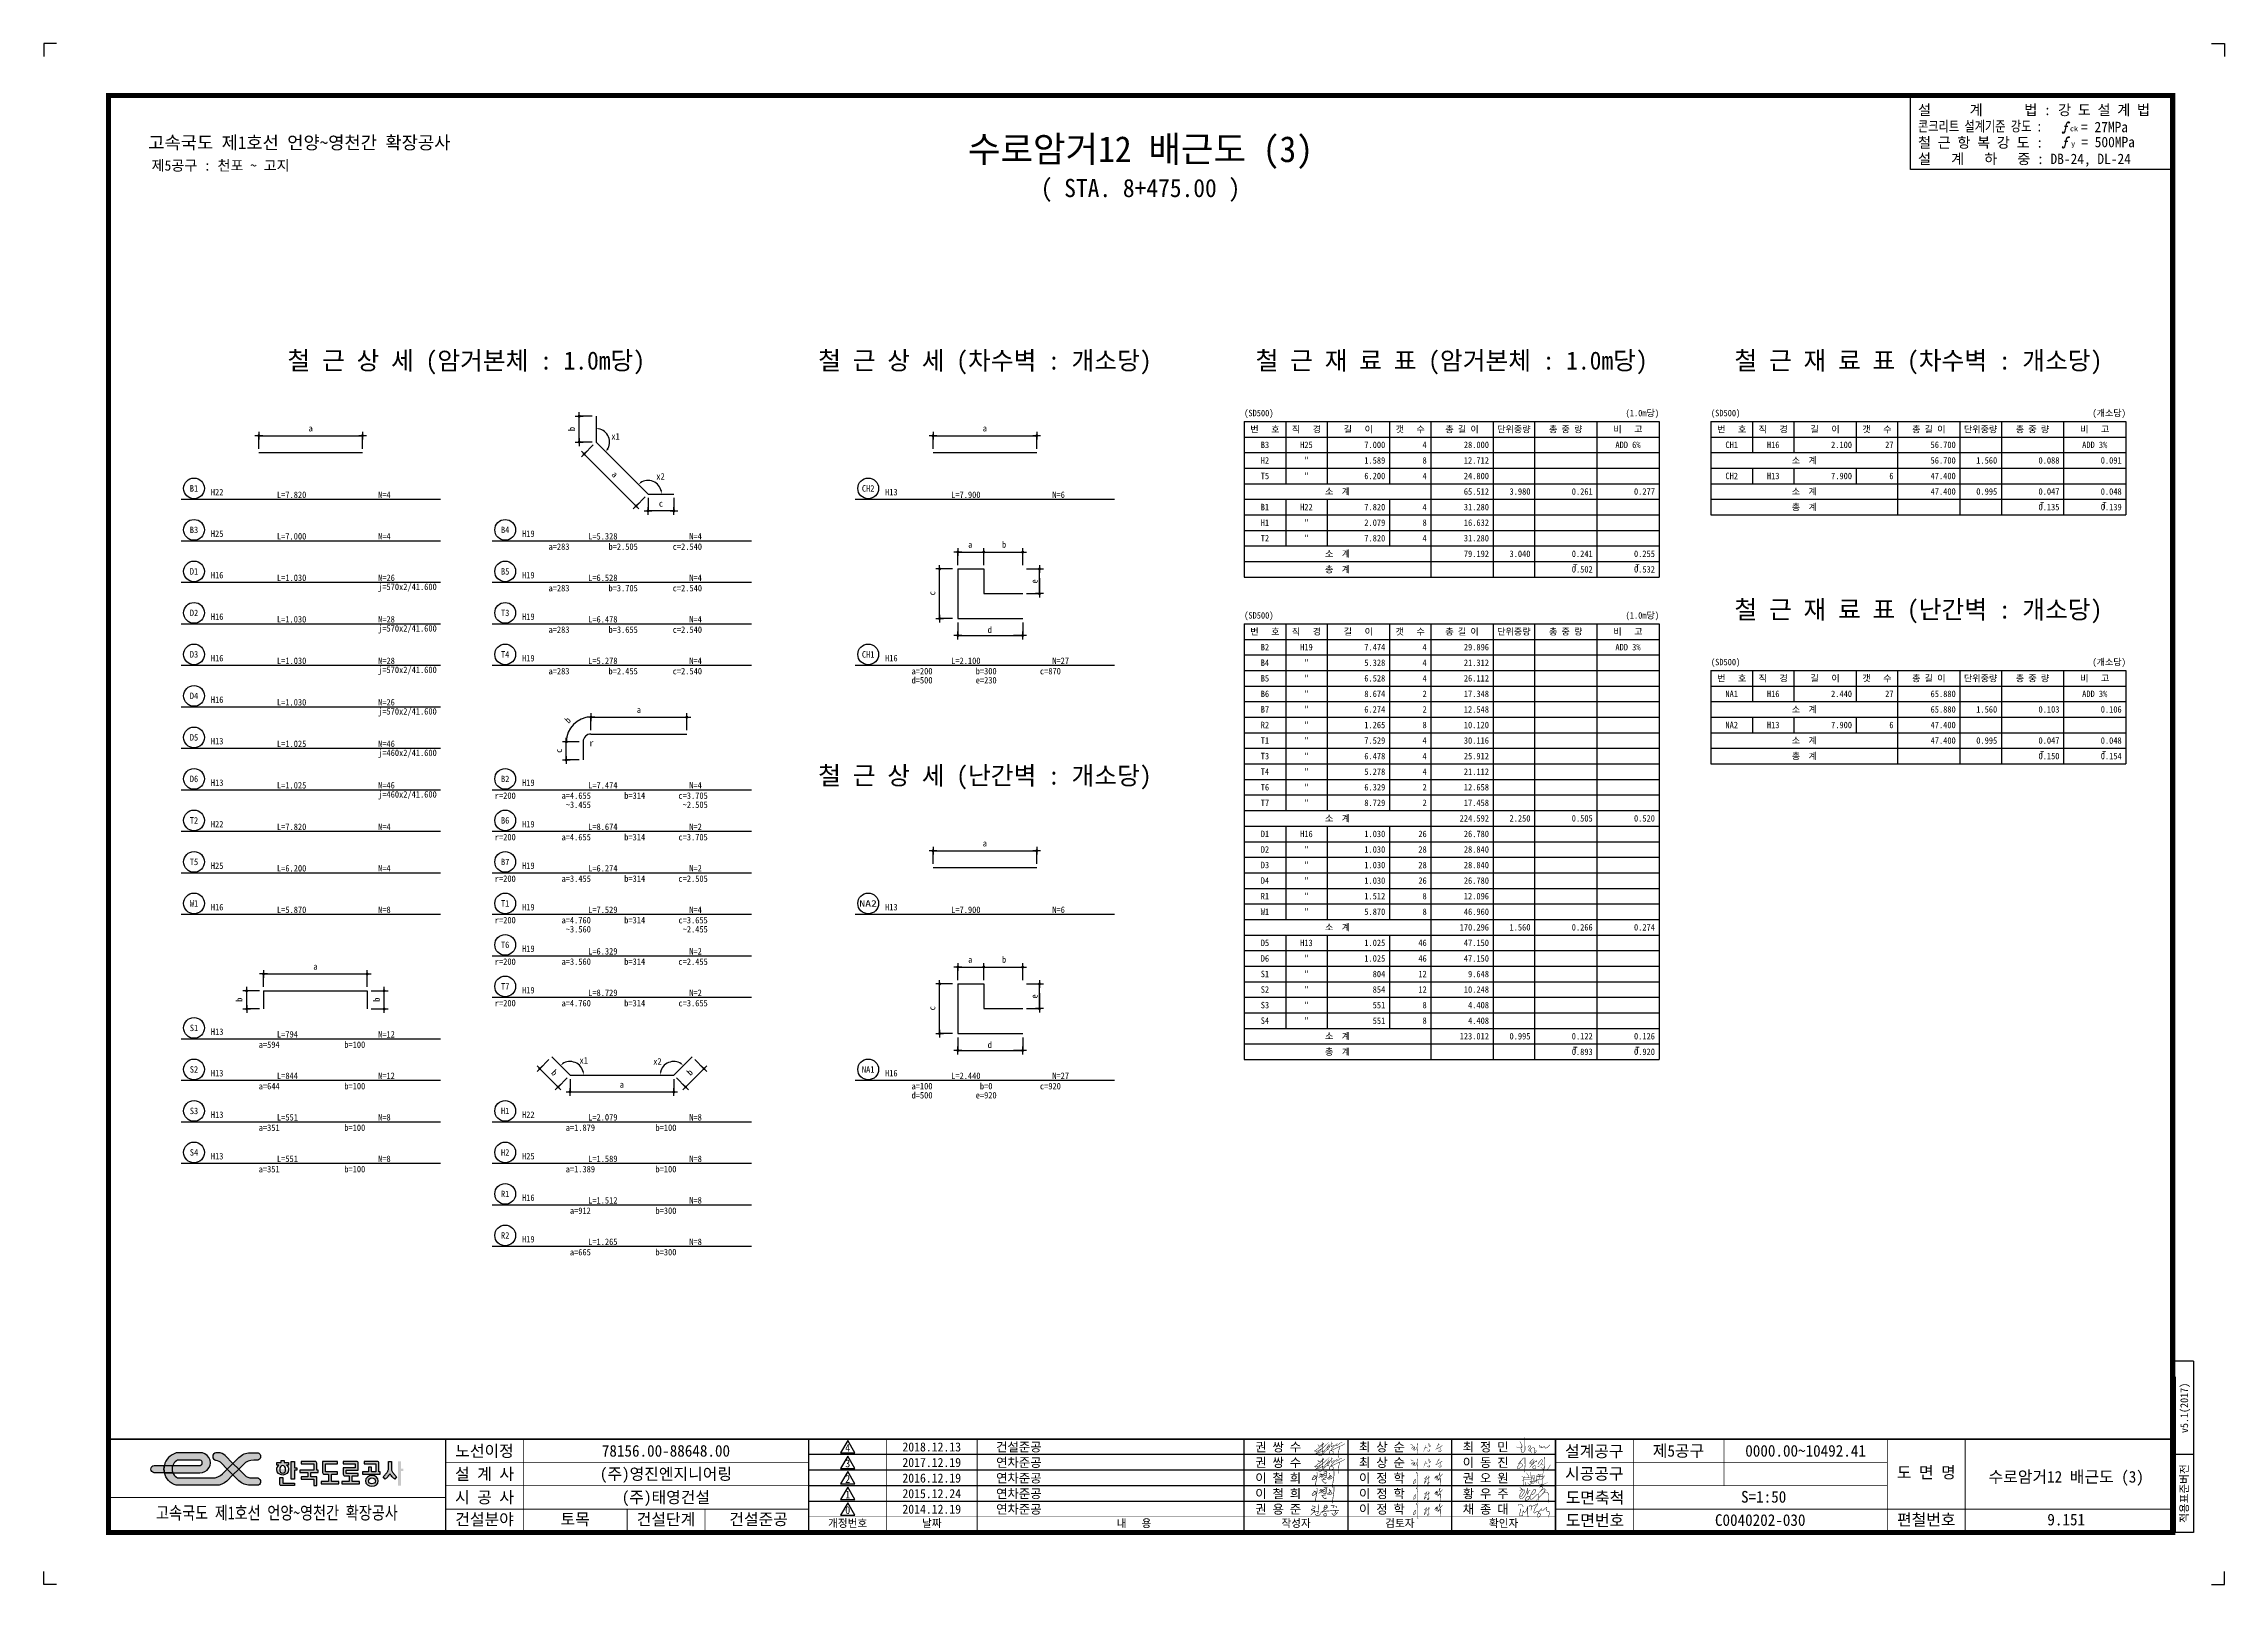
# Model space of a CAD drawing. Header units: millimetres. Extents: x 1415059 to 1457109, y -27555 to 2145.
import ezdxf
from ezdxf.enums import TextEntityAlignment as Align

# ---------------------------------------------------------------- set-up
doc = ezdxf.new("R2010")
doc.units = ezdxf.units.MM
for name, color, linetype in [('CS-DIML', 1, 'Continuous'), ('CS-DIMS', 1, 'Continuous'), ('CS-NOTE', 3, 'Continuous'), ('CS-RBAR-EREC', 6, 'Continuous'), ('CS-SYMB-LIN3', 1, 'Continuous'), ('CS-TABL-LIN1', 4, 'Continuous'), ('CS-TABL-LIN2', 1, 'Continuous'), ('CS-TEXT', 3, 'Continuous'), ('CX-BORD', 3, 'Continuous'), ('CX-BORD-LIN1', 4, 'Continuous'), ('CX-BORD-LIN2', 3, 'Continuous'), ('CX-BORD-TEX2', 7, 'Continuous'), ('CX-BORD-TEX3', 6, 'Continuous'), ('CX-MISC', 2, 'Continuous'), ('CZ-TEX1', 6, 'Continuous')]:
    doc.layers.add(name, color=color, linetype=linetype)
doc.styles.add('A_STANDARD', font='DotumChe.ttf')
doc.styles.add('HY울L', font='DotumChe.ttf')
doc.styles.add('TB_TEXT', font='DotumChe.ttf')
doc.styles.add('TB_WMTXT', font='DotumChe.ttf')
doc.styles.add('TOP', font='DotumChe.ttf')

msp = doc.modelspace()

# ---------------------------------------------------------------- texts
at = {"layer": 'CS-NOTE', "style": 'TOP'}
for s, height, p in [('설', 200, (1451201, 767)), ('계', 200, (1452197, 767)), ('법 :', 200, (1453251, 767)), ('강 도 설 계 법', 200, (1453903, 767)), ('ck', 100, (1454131, 456)), ('= 27MPa', 200, (1454346, 438)), ('철 근 항 복 강 도 :', 200, (1451201, 139)), ('설   계   하   중 : DB-24, DL-24', 200, (1451201, -176)), ('y', 100, (1454154, 166)), ('= 500MPa', 200, (1454350, 149))]:
    msp.add_text(s, height=height, dxfattribs=at).set_placement(p)
at = {"layer": 'CS-NOTE', "style": 'TOP', "width": 0.79}
msp.add_text('콘크리트 설계기준 강도 : ', height=200, dxfattribs=at).set_placement((1451201, 453))
at = {"layer": 'CS-TEXT', "style": 'A_STANDARD'}
for s, p in [('(SD500)', (1438209, -5038)), ('(SD500)', (1447209, -5038)), ('H22', (1418284, -6563)), ('L=7.820', (1419559, -6613)), ('N=4', (1421509, -6613)), ('H13', (1431284, -6563)), ('L=7.900', (1432559, -6613)), ('N=6', (1434509, -6613)), ('H25', (1418284, -7363)), ('L=7.000', (1419559, -7413)), ('N=4', (1421509, -7413)), ('H19', (1424284, -7363)), ('L=5.328', (1425559, -7413)), ('N=4', (1427509, -7413)), ('H16', (1418284, -8163)), ('L=1.030', (1419559, -8213)), ('j=570x2/41.600', (1421509, -8388)), ('N=26', (1421509, -8213)), ('H19', (1424284, -8163)), ('L=6.528', (1425559, -8213)), ('N=4', (1427509, -8213)), ('(SD500)', (1438209, -8938)), ('H16', (1418284, -8963)), ('L=1.030', (1419559, -9013)), ('j=570x2/41.600', (1421509, -9188)), ('N=28', (1421509, -9013)), ('H19', (1424284, -8963)), ('L=6.478', (1425559, -9013)), ('N=4', (1427509, -9013)), ('H16', (1418284, -9763)), ('H19', (1424284, -9763)), ('H16', (1431284, -9763)), ('L=1.030', (1419559, -9813)), ('j=570x2/41.600', (1421509, -9988)), ('N=28', (1421509, -9813)), ('L=5.278', (1425559, -9813)), ('N=4', (1427509, -9813)), ('L=2.100', (1432559, -9813)), ('N=27', (1434509, -9813)), ('(SD500)', (1447209, -9838)), ('H16', (1418284, -10563)), ('L=1.030', (1419559, -10613)), ('N=26', (1421509, -10613)), ('j=570x2/41.600', (1421509, -10788)), ('H13', (1418284, -11363)), ('L=1.025', (1419559, -11413)), ('N=46', (1421509, -11413)), ('j=460x2/41.600', (1421509, -11588)), ('H13', (1418284, -12163)), ('L=1.025', (1419559, -12213)), ('N=46', (1421509, -12213)), ('H19', (1424284, -12163)), ('L=7.474', (1425559, -12213)), ('N=4', (1427509, -12213)), ('j=460x2/41.600', (1421509, -12388)), ('r=200', (1423759, -12413)), ('H22', (1418284, -12963)), ('L=7.820', (1419559, -13013)), ('N=4', (1421509, -13013)), ('H19', (1424284, -12963)), ('L=8.674', (1425559, -13013)), ('N=2', (1427509, -13013)), ('r=200', (1423759, -13213)), ('H25', (1418284, -13763)), ('L=6.200', (1419559, -13813)), ('N=4', (1421509, -13813)), ('H19', (1424284, -13763)), ('L=6.274', (1425559, -13813)), ('N=2', (1427509, -13813)), ('r=200', (1423759, -14013)), ('H16', (1418284, -14563)), ('L=5.870', (1419559, -14613)), ('N=8', (1421509, -14613)), ('r=200', (1423759, -14813)), ('H19', (1424284, -14563)), ('L=7.529', (1425559, -14613)), ('N=4', (1427509, -14613)), ('H13', (1431284, -14563)), ('L=7.900', (1432559, -14613)), ('N=6', (1434509, -14613)), ('r=200', (1423759, -15613)), ('H19', (1424284, -15363)), ('L=6.329', (1425559, -15413)), ('N=2', (1427509, -15413)), ('r=200', (1423759, -16413)), ('H19', (1424284, -16163)), ('L=8.729', (1425559, -16213)), ('N=2', (1427509, -16213)), ('H13', (1418284, -16963)), ('L=794', (1419559, -17013)), ('N=12', (1421509, -17013)), ('H13', (1418284, -17763)), ('H16', (1431284, -17763)), ('L=844', (1419559, -17813)), ('N=12', (1421509, -17813)), ('L=2.440', (1432559, -17813)), ('N=27', (1434509, -17813)), ('H13', (1418284, -18563)), ('L=551', (1419559, -18613)), ('N=8', (1421509, -18613)), ('H22', (1424284, -18563)), ('L=2.079', (1425559, -18613)), ('N=8', (1427509, -18613)), ('H13', (1418284, -19363)), ('L=551', (1419559, -19413)), ('N=8', (1421509, -19413)), ('H25', (1424284, -19363)), ('L=1.589', (1425559, -19413)), ('N=8', (1427509, -19413)), ('H16', (1424284, -20163)), ('L=1.512', (1425559, -20213)), ('N=8', (1427509, -20213)), ('H19', (1424284, -20963)), ('L=1.265', (1425559, -21013)), ('N=8', (1427509, -21013))]:
    msp.add_text(s, height=125, dxfattribs=at).set_placement(p)
for s, p in [('(1.0m당)', (1446209, -5038)), ('(개소당)', (1455209, -5038)), ('(1.0m당)', (1446209, -8938)), ('(개소당)', (1455209, -9838))]:
    msp.add_text(s, height=125, dxfattribs=at).set_placement(p, align=Align.RIGHT)
for s, p in [('a', (1420209, -5330)), ('x1', (1426088, -5487)), ('a', (1433209, -5330)), ('x2', (1426955, -6259)), ('c', (1426963, -6780)), ('a=283', (1424997, -7613)), ('b=2.505', (1426234, -7613)), ('c=2.540', (1427472, -7613)), ('a', (1432927, -7572)), ('b', (1433579, -7572)), ('a=283', (1424997, -8413)), ('b=3.705', (1426234, -8413)), ('c=2.540', (1427472, -8413)), ('a=283', (1424997, -9213)), ('b=3.655', (1426234, -9213)), ('c=2.540', (1427472, -9213)), ('d', (1433303, -9216)), ('a=283', (1424997, -10013)), ('b=2.455', (1426234, -10013)), ('c=2.540', (1427472, -10013)), ('d=500', (1431997, -10188)), ('a=200', (1431997, -10013)), ('e=230', (1433234, -10188)), ('b=300', (1433234, -10013)), ('c=870', (1434472, -10013)), ('a', (1426537, -10755)), ('r', (1425626, -11398)), ('a=4.655', (1425329, -12413)), (' ~3.455', (1425329, -12588)), ('b=314', (1426456, -12413)), ('c=3.705', (1427583, -12413)), (' ~2.505', (1427583, -12588)), ('a=4.655', (1425329, -13213)), ('b=314', (1426456, -13213)), ('c=3.705', (1427583, -13213)), ('a', (1433209, -13330)), ('a=3.455', (1425329, -14013)), ('b=314', (1426456, -14013)), ('c=2.505', (1427583, -14013)), ('a=4.760', (1425329, -14813)), ('b=314', (1426456, -14813)), ('c=3.655', (1427583, -14813)), (' ~3.560', (1425329, -14988)), (' ~2.455', (1427583, -14988)), ('a=3.560', (1425329, -15613)), ('b=314', (1426456, -15613)), ('c=2.455', (1427583, -15613)), ('a', (1432927, -15572)), ('b', (1433579, -15572)), ('a', (1420300, -15705)), ('a=4.760', (1425329, -16413)), ('b=314', (1426456, -16413)), ('c=3.655', (1427583, -16413)), ('a=594', (1419409, -17213)), ('b=100', (1421059, -17213)), ('d', (1433303, -17216)), ('x1', (1425474, -17516)), ('x2', (1426895, -17536)), ('a=644', (1419409, -18013)), ('b=100', (1421059, -18013)), ('a', (1426209, -17980)), ('d=500', (1431997, -18188)), ('a=100', (1431997, -18013)), ('e=920', (1433234, -18188)), ('b=0', (1433234, -18013)), ('c=920', (1434472, -18013)), ('a=351', (1419409, -18813)), ('b=100', (1421059, -18813)), ('a=1.879', (1425409, -18813)), ('b=100', (1427059, -18813)), ('a=351', (1419409, -19613)), ('b=100', (1421059, -19613)), ('a=1.389', (1425409, -19613)), ('b=100', (1427059, -19613)), ('a=912', (1425409, -20413)), ('b=300', (1427059, -20413)), ('a=665', (1425409, -21213)), ('b=300', (1427059, -21213))]:
    msp.add_text(s, height=125, dxfattribs=at).set_placement(p, align=Align.CENTER)
for s, rotation, p in [('b', 90, (1425303, -5283)), ('a', 315, (1426029, -6202)), ('e', 90, (1434225, -8222, 6571826739)), ('c', 90, (1432253, -8450)), ('b', 45, (1425209, -10939)), ('c', 90, (1425054, -11485)), ('b', 90, (1418891, -16285)), ('b', 90, (1421541, -16285)), ('e', 90, (1434225, -16222, 6571826739)), ('c', 90, (1432253, -16450)), ('b', 315, (1424864, -17735)), ('b', 45, (1427562, -17728))]:
    msp.add_text(s, height=125, rotation=rotation, dxfattribs=at).set_placement(p, align=Align.CENTER)
for s, p in [('번   호', (1438609, -5288)), ('직   경', (1439409, -5288)), ('길   이', (1440409, -5288)), ('갯   수', (1441409, -5288)), ('총 길 이', (1442409, -5288)), ('단위중량', (1443409, -5288)), ('총 중 량', (1444409, -5288)), ('비   고', (1445609, -5288)), ('번   호', (1447609, -5288)), ('직   경', (1448409, -5288)), ('길   이', (1449409, -5288)), ('갯   수', (1450409, -5288)), ('총 길 이', (1451409, -5288)), ('단위중량', (1452409, -5288)), ('총 중 량', (1453409, -5288)), ('비   고', (1454609, -5288)), ('H2', (1438609, -5888)), ('B3', (1438609, -5588)), ('H25', (1439409, -5588)), ('"', (1439409, -5888)), ('ADD 6%', (1445609, -5588)), ('CH1', (1447609, -5588)), ('H16', (1448409, -5588)), ('소  계', (1449009, -5888)), ('ADD 3%', (1454609, -5588)), ('T5', (1438609, -6188)), ('"', (1439409, -6188)), ('CH2', (1447609, -6188)), ('H13', (1448409, -6188)), ('B1', (1438609, -6788)), ('H22', (1439409, -6788)), ('소  계', (1440009, -6488)), ('소  계', (1449009, -6488)), ('총  계', (1449009, -6788)), ('T', (1453594, -6755)), ('T', (1454799, -6755)), ('H1', (1438609, -7088)), ('"', (1439409, -7088)), ('T2', (1438609, -7388)), ('"', (1439409, -7388)), ('소  계', (1440009, -7688)), ('총  계', (1440009, -7988)), ('T', (1444594, -7955)), ('T', (1445793, -7955)), ('번   호', (1438609, -9188)), ('직   경', (1439409, -9188)), ('길   이', (1440409, -9188)), ('갯   수', (1441409, -9188)), ('총 길 이', (1442409, -9188)), ('단위중량', (1443409, -9188)), ('총 중 량', (1444409, -9188)), ('비   고', (1445609, -9188)), ('B2', (1438609, -9488)), ('H19', (1439409, -9488)), ('ADD 3%', (1445609, -9488)), ('B4', (1438609, -9788)), ('B5', (1438609, -10088)), ('"', (1439409, -9788)), ('"', (1439409, -10088)), ('번   호', (1447609, -10088)), ('직   경', (1448409, -10088)), ('길   이', (1449409, -10088)), ('갯   수', (1450409, -10088)), ('총 길 이', (1451409, -10088)), ('단위중량', (1452409, -10088)), ('총 중 량', (1453409, -10088)), ('비   고', (1454609, -10088)), ('B6', (1438609, -10388)), ('"', (1439409, -10388)), ('NA1', (1447609, -10388)), ('H16', (1448409, -10388)), ('ADD 3%', (1454609, -10388)), ('R2', (1438609, -10988)), ('B7', (1438609, -10688)), ('"', (1439409, -10688)), ('"', (1439409, -10988)), ('NA2', (1447609, -10988)), ('H13', (1448409, -10988)), ('소  계', (1449009, -10688)), ('T1', (1438609, -11288)), ('"', (1439409, -11288)), ('소  계', (1449009, -11288)), ('T3', (1438609, -11588)), ('"', (1439409, -11588)), ('총  계', (1449009, -11588)), ('T', (1453594, -11555)), ('T', (1454789, -11555)), ('T4', (1438609, -11888)), ('T6', (1438609, -12188)), ('"', (1439409, -11888)), ('"', (1439409, -12188)), ('T7', (1438609, -12488)), ('"', (1439409, -12488)), ('D1', (1438609, -13088)), ('H16', (1439409, -13088)), ('소  계', (1440009, -12788)), ('D2', (1438609, -13388)), ('"', (1439409, -13388)), ('D3', (1438609, -13688)), ('"', (1439409, -13688)), ('D4', (1438609, -13988)), ('R1', (1438609, -14288)), ('"', (1439409, -13988)), ('"', (1439409, -14288)), ('W1', (1438609, -14588)), ('"', (1439409, -14588)), ('D5', (1438609, -15188)), ('H13', (1439409, -15188)), ('소  계', (1440009, -14888)), ('D6', (1438609, -15488)), ('"', (1439409, -15488)), ('S1', (1438609, -15788)), ('"', (1439409, -15788)), ('S2', (1438609, -16088)), ('S3', (1438609, -16388)), ('"', (1439409, -16088)), ('"', (1439409, -16388)), ('S4', (1438609, -16688)), ('"', (1439409, -16688)), ('소  계', (1440009, -16988)), ('총  계', (1440009, -17288)), ('T', (1444594, -17255)), ('T', (1445794, -17255))]:
    msp.add_text(s, height=125, dxfattribs=at).set_placement(p, align=Align.MIDDLE_CENTER)
for s, p in [('7.000', (1440929, -5588)), ('1.589', (1440929, -5888)), ('4', (1441729, -5588)), ('8', (1441729, -5888)), ('28.000', (1442929, -5588)), ('12.712', (1442929, -5888)), ('2.100', (1449929, -5588)), ('27', (1450729, -5588)), ('56.700', (1451929, -5588)), ('56.700', (1451929, -5888)), ('1.560', (1452729, -5888)), ('0.088', (1453929, -5888)), ('0.091', (1455129, -5888)), ('6.200', (1440929, -6188)), ('4', (1441729, -6188)), ('24.800', (1442929, -6188)), ('7.900', (1449929, -6188)), ('6', (1450729, -6188)), ('47.400', (1451929, -6188)), ('7.820', (1440929, -6788)), ('31.280', (1442929, -6788)), ('65.512', (1442929, -6488)), ('3.980', (1443729, -6488)), ('0.261', (1444929, -6488)), ('0.277', (1446129, -6488)), ('47.400', (1451929, -6488)), ('0.995', (1452729, -6488)), ('0.047', (1453929, -6488)), ('0.135', (1453929, -6788)), ('0.048', (1455129, -6488)), ('0.139', (1455129, -6788)), ('2.079', (1440929, -7088)), ('4', (1441729, -6788)), ('8', (1441729, -7088)), ('16.632', (1442929, -7088)), ('7.820', (1440929, -7388)), ('4', (1441729, -7388)), ('31.280', (1442929, -7388)), ('79.192', (1442929, -7688)), ('3.040', (1443729, -7688)), ('0.241', (1444929, -7688)), ('0.502', (1444929, -7988)), ('0.255', (1446129, -7688)), ('0.532', (1446129, -7988)), ('7.474', (1440929, -9488)), ('4', (1441729, -9488)), ('29.896', (1442929, -9488)), ('5.328', (1440929, -9788)), ('6.528', (1440929, -10088)), ('4', (1441729, -9788)), ('4', (1441729, -10088)), ('21.312', (1442929, -9788)), ('26.112', (1442929, -10088)), ('8.674', (1440929, -10388)), ('2', (1441729, -10388)), ('17.348', (1442929, -10388)), ('2.440', (1449929, -10388)), ('27', (1450729, -10388)), ('65.880', (1451929, -10388)), ('6.274', (1440929, -10688)), ('1.265', (1440929, -10988)), ('2', (1441729, -10688)), ('8', (1441729, -10988)), ('12.548', (1442929, -10688)), ('10.120', (1442929, -10988)), ('7.900', (1449929, -10988)), ('6', (1450729, -10988)), ('47.400', (1451929, -10988)), ('65.880', (1451929, -10688)), ('1.560', (1452729, -10688)), ('0.103', (1453929, -10688)), ('0.106', (1455129, -10688)), ('7.529', (1440929, -11288)), ('4', (1441729, -11288)), ('30.116', (1442929, -11288)), ('47.400', (1451929, -11288)), ('0.995', (1452729, -11288)), ('0.047', (1453929, -11288)), ('0.048', (1455129, -11288)), ('6.478', (1440929, -11588)), ('4', (1441729, -11588)), ('25.912', (1442929, -11588)), ('0.150', (1453929, -11588)), ('0.154', (1455129, -11588)), ('5.278', (1440929, -11888)), ('6.329', (1440929, -12188)), ('4', (1441729, -11888)), ('2', (1441729, -12188)), ('21.112', (1442929, -11888)), ('12.658', (1442929, -12188)), ('8.729', (1440929, -12488)), ('2', (1441729, -12488)), ('17.458', (1442929, -12488)), ('1.030', (1440929, -13088)), ('26', (1441729, -13088)), ('224.592', (1442929, -12788)), ('26.780', (1442929, -13088)), ('2.250', (1443729, -12788)), ('0.505', (1444929, -12788)), ('0.520', (1446129, -12788)), ('1.030', (1440929, -13388)), ('28', (1441729, -13388)), ('28.840', (1442929, -13388)), ('1.030', (1440929, -13688)), ('28', (1441729, -13688)), ('28.840', (1442929, -13688)), ('1.030', (1440929, -13988)), ('1.512', (1440929, -14288)), ('26', (1441729, -13988)), ('8', (1441729, -14288)), ('26.780', (1442929, -13988)), ('12.096', (1442929, -14288)), ('5.870', (1440929, -14588)), ('8', (1441729, -14588)), ('46.960', (1442929, -14588)), ('1.025', (1440929, -15188)), ('46', (1441729, -15188)), ('170.296', (1442929, -14888)), ('47.150', (1442929, -15188)), ('1.560', (1443729, -14888)), ('0.266', (1444929, -14888)), ('0.274', (1446129, -14888)), ('1.025', (1440929, -15488)), ('46', (1441729, -15488)), ('47.150', (1442929, -15488)), ('804', (1440929, -15788)), ('12', (1441729, -15788)), ('9.648', (1442929, -15788)), ('551', (1440929, -16388)), ('854', (1440929, -16088)), ('12', (1441729, -16088)), ('8', (1441729, -16388)), ('10.248', (1442929, -16088)), ('4.408', (1442929, -16388)), ('551', (1440929, -16688)), ('8', (1441729, -16688)), ('4.408', (1442929, -16688)), ('123.012', (1442929, -16988)), ('0.995', (1443729, -16988)), ('0.122', (1444929, -16988)), ('0.893', (1444929, -17288)), ('0.126', (1446129, -16988)), ('0.920', (1446129, -17288))]:
    msp.add_text(s, height=125, dxfattribs=at).set_placement(p, align=Align.MIDDLE_RIGHT)
for s, p in [('B1', (1417959, -6428)), ('CH2', (1430959, -6428)), ('B3', (1417959, -7228)), ('B4', (1423959, -7228)), ('D1', (1417959, -8028)), ('B5', (1423959, -8028)), ('D2', (1417959, -8828)), ('T3', (1423959, -8828)), ('D3', (1417959, -9628)), ('T4', (1423959, -9628)), ('CH1', (1430959, -9628)), ('D4', (1417959, -10428)), ('D5', (1417959, -11228)), ('D6', (1417959, -12028)), ('B2', (1423959, -12028)), ('T2', (1417959, -12828)), ('B6', (1423959, -12828)), ('T5', (1417959, -13628)), ('B7', (1423959, -13628)), ('W1', (1417959, -14428)), ('T1', (1423959, -14428)), ('T6', (1423959, -15228)), ('T7', (1423959, -16028)), ('S1', (1417959, -16828)), ('S2', (1417959, -17628)), ('NA1', (1430959, -17628)), ('S3', (1417959, -18428)), ('H1', (1423959, -18428)), ('S4', (1417959, -19228)), ('H2', (1423959, -19228)), ('R1', (1423959, -20028)), ('R2', (1423959, -20828))]:
    msp.add_text(s, height=125, dxfattribs=at).set_placement(p, align=Align.MIDDLE)
at = {"layer": 'CS-TEXT', "style": 'A_STANDARD', "width": 1.317664}
msp.add_text('NA2', height=125, dxfattribs=at).set_placement((1430789, -14492), (1431126, -14492), align=Align.FIT)
at = {"layer": 'CZ-TEX1', "style": 'A_STANDARD'}
for s, p in [('철 근 상 세 (암거본체 : 1.0m당)', (1423209, -4138)), ('철 근 상 세 (차수벽 : 개소당)', (1433209, -4138)), ('철 근 재 료 표 (암거본체 : 1.0m당)', (1442209, -4138)), ('철 근 재 료 표 (차수벽 : 개소당)', (1451209, -4138)), ('철 근 재 료 표 (난간벽 : 개소당)', (1451209, -8938)), ('철 근 상 세 (난간벽 : 개소당)', (1433209, -12138))]:
    msp.add_text(s, height=350, dxfattribs=at).set_placement(p, align=Align.CENTER)

# ---------------------------------------------------------------- blocks, each defined once
blk = doc.blocks.new('CXGLOGO-EX흑백')
h = blk.add_hatch(color=256)
h.paths.add_polyline_path([(12.63, 2.93), (13.94, 2.93, 0.130785), (14.2, 3, 0.568608), (14.23, 5.18, 0.139223), (13.96, 5.26), (11.43, 5.26, 0.198912), (7.89, 3.79), (5.96, 1.87), (7.79, 0.04), (9.3, 1.55, -0.198912)])
h.paths.add_polyline_path([(5.96, -1.79), (4.13, 0.04), (2.64, -1.46, -0.198912), (-0.68, -2.83), (-11.36, -2.83, -0.149968), (-12.24, -2.56, -0.149163), (-13.39, -1.14), (-16.1, -1.14, 0.278403), (-12.27, -5.13, 0.065939), (-11.87, -5.18), (0.62, -5.18, 0.198912), (3.94, -3.81)])
h.paths.add_polyline_path([(-16.1, 1.21), (-19.37, 1.21, 0.888889), (-19.37, -1.14), (-16.1, -1.14, -0.111111)])
h.paths.add_polyline_path([(-11.36, 2.91), (-4.68, 2.91, -0.057559), (-4.56, 2.9, -0.792918), (-4.56, 1.23, -0.057559), (-4.68, 1.21), (-13.39, 1.21, 0.193915), (-13.39, -1.14), (-4.74, -1.14, 1.071754), (-4.74, 5.26), (-11.87, 5.26, 0.065939), (-12.27, 5.21, 0.278403), (-16.1, 1.21), (-13.39, 1.21, -0.149163), (-12.24, 2.64, -0.149968)])
h = blk.add_hatch(color=256)
h.paths.add_polyline_path([(5.96, 1.87), (4.13, 0.04), (5.96, -1.79), (7.79, 0.04)])
h.paths.add_polyline_path([(-13.39, 1.21), (-16.1, 1.21, 0.111111), (-16.1, -1.14), (-13.39, -1.14, -0.193915)])
h = blk.add_hatch(color=256)
h.paths.add_polyline_path([(3.49, 4.34, 0.198912), (1.27, 5.26), (0.48, 5.26, 0.833808), (0.38, 2.93, -0.177326), (2.18, 1.99), (4.13, 0.04), (5.96, 1.87)])
h.paths.add_polyline_path([(9.74, -1.92), (7.79, 0.04), (5.96, -1.79), (7.89, -3.71, 0.198912), (11.43, -5.18), (13.94, -5.18, 0.129219), (14.2, -5.12, 0.604319), (14.13, -2.89, 0.11379), (13.9, -2.83), (11.96, -2.83, -0.198912)])
h = blk.add_hatch(color=256)
edge = h.paths.add_edge_path()
edge.add_line((55.91, 2.5), (56.86, 2.5))
edge.add_line((56.86, 2.5), (56.86, 0.09))
edge.add_arc((58.53, 0.09), 1.68, 180, 195.40835)
edge.add_arc((58.47, 0.08), 1.62, 195.40835, 211.40699)
edge.add_arc((62.73, 2.67), 6.6, 211.40699, 220.88462)
edge.add_arc((62.66, 2.61), 6.51, 220.88462, 230.49861)
edge.add_line((58.52, -2.41), (57.95, -3.23))
edge.add_arc((62.64, 2.48), 7.39, 221.3708, 230.56833, ccw=False)
edge.add_arc((62.86, 2.67), 7.69, 212.52838, 221.37282, ccw=False)
edge.add_arc((49.9, 2.67), 7.69, 318.62717, 327.47163, ccw=False)
edge.add_arc((50.12, 2.48), 7.39, 309.43168, 318.62919, ccw=False)
edge.add_line((54.82, -3.23), (54.24, -2.41))
edge.add_arc((50.17, 2.55), 6.42, 309.43551, 319.18126)
edge.add_arc((49.96, 2.73), 6.69, 319.17872, 328.52967)
edge.add_arc((54.29, 0.07), 1.61, 328.57646, 344.60819)
edge.add_arc((54.23, 0.09), 1.67, 344.57291, 360.01873)
edge.add_line((55.91, 0.09), (55.91, 2.5))
edge = h.paths.add_edge_path()
edge.add_arc((22.07, -0.1), 1.77, 0.34469, 51.80654, ccw=False)
edge.add_arc((21.99, -0.04), 1.86, 268.63901, 358.48882, ccw=False)
edge.add_arc((21.9, -0.04), 1.86, 181.49526, 271.37691, ccw=False)
edge.add_arc((21.82, -0.1), 1.77, 128.19451, 179.65427, ccw=False)
edge.add_line((20.72, 1.3), (20.04, 1.3))
edge.add_line((20.04, 1.3), (20.04, 2.11))
edge.add_line((20.04, 2.11), (21.47, 2.11))
edge.add_line((21.47, 2.11), (21.47, 2.75))
edge.add_line((21.47, 2.75), (22.42, 2.75))
edge.add_line((22.42, 2.75), (22.42, 2.11))
edge.add_line((22.42, 2.11), (23.84, 2.11))
edge.add_line((23.84, 2.11), (23.84, 1.3))
edge.add_line((23.84, 1.3), (23.17, 1.3))
h.paths.add_polyline_path([(60.66, 0.17), (60.66, -0.6), (59.94, -0.6), (59.94, -5.25), (58.99, -5.25), (58.99, 2.5), (59.94, 2.5), (59.94, 0.17)])
edge = h.paths.add_edge_path()
edge.add_line((48.07, 2.5), (48.07, 1.72))
edge.add_line((48.07, 1.72), (51.87, 1.72))
edge.add_line((51.87, 1.72), (51.87, -0.86))
edge.add_line((51.87, -0.86), (50.44, -0.86))
edge.add_line((50.44, -0.86), (50.44, 0.69))
edge.add_line((50.44, 0.69), (49.49, 0.69))
edge.add_line((49.49, 0.69), (49.49, -0.86))
edge.add_line((49.49, -0.86), (47.59, -0.86))
edge.add_line((47.59, -0.86), (47.59, -1.63))
edge.add_line((47.59, -1.63), (53.29, -1.63))
edge.add_line((53.29, -1.63), (53.29, -0.86))
edge.add_line((53.29, -0.86), (52.82, -0.86))
edge.add_line((52.82, -0.86), (52.82, 1.98))
edge.add_arc((52.27, 1.98), 0.549, 360, 400.6008)
edge.add_arc((52.34, 2.04), 0.455, 40.6008, 89.66109)
edge.add_line((52.34, 2.5), (48.07, 2.5))
edge = h.paths.add_edge_path()
edge.add_line((41.42, 2.5), (41.42, 1.72))
edge.add_line((41.42, 1.72), (45.22, 1.72))
edge.add_line((45.22, 1.72), (45.22, 0.43))
edge.add_line((45.22, 0.43), (41.42, 0.43))
edge.add_line((41.42, 0.43), (41.42, -1.63))
edge.add_arc((41.97, -1.63), 0.549, 180, 220.6008)
edge.add_arc((41.9, -1.7), 0.455, 220.6008, 269.66109)
edge.add_line((41.89, -2.15), (43.32, -2.15))
edge.add_line((43.32, -2.15), (43.32, -3.96))
edge.add_line((43.32, -3.96), (40.94, -3.96))
edge.add_line((40.94, -3.96), (40.94, -4.73))
edge.add_line((40.94, -4.73), (46.64, -4.73))
edge.add_line((46.64, -4.73), (46.64, -3.96))
edge.add_line((46.64, -3.96), (44.27, -3.96))
edge.add_line((44.27, -3.96), (44.27, -2.15))
edge.add_line((44.27, -2.15), (46.17, -2.15))
edge.add_line((46.17, -2.15), (46.17, -1.38))
edge.add_line((46.17, -1.38), (42.37, -1.38))
edge.add_line((42.37, -1.38), (42.37, -0.34))
edge.add_line((42.37, -0.34), (46.17, -0.34))
edge.add_line((46.17, -0.34), (46.17, 1.98))
edge.add_arc((45.62, 1.98), 0.549, 360, 400.6008)
edge.add_arc((45.69, 2.04), 0.455, 40.6008, 89.66109)
edge.add_line((45.69, 2.5), (41.42, 2.5))
edge = h.paths.add_edge_path()
edge.add_line((39.52, 2.5), (34.77, 2.5))
edge.add_line((34.77, 2.5), (34.77, -1.12))
edge.add_arc((35.32, -1.12), 0.549, 180, 220.6008)
edge.add_arc((35.25, -1.18), 0.455, 220.6008, 269.66109)
edge.add_line((35.24, -1.63), (36.67, -1.63))
edge.add_line((36.67, -1.63), (36.67, -3.96))
edge.add_line((36.67, -3.96), (34.29, -3.96))
edge.add_line((34.29, -3.96), (34.29, -4.73))
edge.add_line((34.29, -4.73), (39.99, -4.73))
edge.add_line((39.99, -4.73), (39.99, -3.96))
edge.add_line((39.99, -3.96), (37.62, -3.96))
edge.add_line((37.62, -3.96), (37.62, -1.63))
edge.add_line((37.62, -1.63), (39.52, -1.63))
edge.add_line((39.52, -1.63), (39.52, -0.86))
edge.add_line((39.52, -0.86), (35.72, -0.86))
edge.add_line((35.72, -0.86), (35.72, 1.72))
edge.add_line((35.72, 1.72), (39.52, 1.72))
edge.add_line((39.52, 1.72), (39.52, 2.5))
edge = h.paths.add_edge_path()
edge.add_line((31.92, -5.25), (32.87, -5.25))
edge.add_line((32.87, -5.25), (32.87, -2.41))
edge.add_line((32.87, -2.41), (30.97, -2.41))
edge.add_line((30.97, -2.41), (30.97, -1.12))
edge.add_line((30.97, -1.12), (33.34, -1.12))
edge.add_line((33.34, -1.12), (33.34, -0.34))
edge.add_line((33.34, -0.34), (32.87, -0.34))
edge.add_line((32.87, -0.34), (32.87, 1.98))
edge.add_arc((32.32, 1.98), 0.549, 360, 400.6008)
edge.add_arc((32.39, 2.04), 0.455, 40.6008, 89.66109)
edge.add_line((32.39, 2.5), (27.88, 2.5))
edge.add_line((27.88, 2.5), (27.88, 1.72))
edge.add_line((27.88, 1.72), (31.92, 1.72))
edge.add_line((31.92, 1.72), (31.92, -0.34))
edge.add_line((31.92, -0.34), (27.41, -0.34))
edge.add_line((27.41, -0.34), (27.41, -1.12))
edge.add_line((27.41, -1.12), (30.02, -1.12))
edge.add_line((30.02, -1.12), (30.02, -2.41))
edge.add_line((30.02, -2.41), (27.88, -2.41))
edge.add_line((27.88, -2.41), (27.88, -3.18))
edge.add_line((27.88, -3.18), (31.92, -3.18))
edge.add_line((31.92, -3.18), (31.92, -5.25))
edge = h.paths.add_edge_path()
edge.add_line((25.74, -5.25), (21.47, -5.25))
edge.add_arc((21.47, -4.8), 0.449, 220.2619, 270, ccw=False)
edge.add_arc((21.55, -4.73), 0.558, 180.33891, 220.2619, ccw=False)
edge.add_arc((195.56, -3.7), 174.57, 179.66109, 180.33891, ccw=False)
edge.add_line((20.99, -2.67), (21.94, -2.67))
edge.add_line((21.94, -2.67), (21.94, -4.47))
edge.add_line((21.94, -4.47), (25.74, -4.47))
edge.add_line((25.74, -4.47), (25.74, -5.25))
edge = h.paths.add_edge_path(flags=16)
edge.add_ellipse((50.6, -3.77), major_axis=(-1.11, 0), ratio=0.86651, start_angle=0, end_angle=360)
edge = h.paths.add_edge_path()
edge.add_ellipse((50.6, -3.77), major_axis=(2.06, 0), ratio=0.842916, start_angle=0, end_angle=360, ccw=False)
h.paths.add_polyline_path([(26.46, 0.43), (26.46, -0.34), (25.74, -0.34), (25.74, -3.18), (24.67, -3.18), (24.67, 2.5), (25.74, 2.5), (25.74, 0.43)])
edge = h.paths.add_edge_path(flags=16)
edge.add_ellipse((21.94, -0.09), major_axis=(0, 1.22), ratio=0.776497, start_angle=0, end_angle=360, ccw=False)
for points in [[(-19.37, -1.14, -0.888889), (-19.37, 1.21), (-16.1, 1.21, 0.111111), (-16.1, -1.14)], [(-16.1, 1.21), (-13.39, 1.21, 0.193915), (-13.39, -1.14), (-16.1, -1.14, -0.111111)], [(5.96, -1.79), (3.94, -3.81, -0.198912), (0.62, -5.18), (-11.87, -5.18, -0.065939), (-12.27, -5.13, -0.278403), (-16.1, -1.14), (-13.39, -1.14, 0.149163), (-12.24, -2.56, 0.149968), (-11.36, -2.83), (-0.68, -2.83, 0.198912), (2.64, -1.46), (4.13, 0.04)], [(14.2, 3, -0.130785), (13.94, 2.93), (12.63, 2.93, 0.198912), (9.3, 1.55), (7.79, 0.04), (5.96, 1.87), (7.89, 3.79, -0.198912), (11.43, 5.26), (13.96, 5.26, -0.139223), (14.23, 5.18, -0.568608)], [(7.79, 0.04), (9.74, -1.92, 0.198912), (11.96, -2.83), (13.9, -2.83, -0.11379), (14.13, -2.89, -0.604319), (14.2, -5.12, -0.129219), (13.94, -5.18), (11.43, -5.18, -0.198912), (7.89, -3.71), (5.96, -1.79)]]:
    blk.add_lwpolyline(points, format="xyb", close=True)
for points in [[(-11.36, 2.91, 0.149968), (-12.24, 2.64, 0.149163), (-13.39, 1.21, 0.193915), (-13.39, -1.14), (-4.74, -1.14, 1.071754), (-4.74, 5.26), (-11.87, 5.26, 0.065939), (-12.27, 5.21, 0.278403), (-16.1, 1.21), (-13.39, 1.21), (-4.68, 1.21, 0.057559), (-4.56, 1.23, 0.792918), (-4.56, 2.9, 0.057559), (-4.68, 2.91), (-11.36, 2.91)], [(0.38, 2.93, -0.177326), (2.18, 1.99), (4.13, 0.04), (5.96, 1.87), (3.49, 4.34, 0.198912), (1.27, 5.26), (0.48, 5.26, 0.87142), (0.48, 2.91)], [(23.17, 1.3, -0.228396), (23.84, -0.09, -0.413446), (21.94, -1.89, -0.413609), (20.04, -0.09, -0.228387), (20.72, 1.3), (20.04, 1.3), (20.04, 2.11), (21.47, 2.11), (21.47, 2.75), (22.42, 2.75), (22.42, 2.11), (23.84, 2.11), (23.84, 1.3), (23.17, 1.3)], [(31.92, -5.25), (32.87, -5.25), (32.87, -2.41), (30.97, -2.41), (30.97, -1.12), (33.34, -1.12), (33.34, -0.34), (32.87, -0.34), (32.87, 1.98, 0.179031), (32.74, 2.34, 0.217397), (32.39, 2.5), (27.88, 2.5), (27.88, 1.72), (31.92, 1.72), (31.92, -0.34), (27.41, -0.34), (27.41, -1.12), (30.02, -1.12), (30.02, -2.41), (27.88, -2.41), (27.88, -3.18), (31.92, -3.18), (31.92, -5.25)], [(39.52, 2.5), (34.77, 2.5), (34.77, -1.12, 0.179031), (34.9, -1.48, 0.217397), (35.24, -1.63), (36.67, -1.63), (36.67, -3.96), (34.29, -3.96), (34.29, -4.73), (39.99, -4.73), (39.99, -3.96), (37.62, -3.96), (37.62, -1.63), (39.52, -1.63), (39.52, -0.86), (35.72, -0.86), (35.72, 1.72), (39.52, 1.72), (39.52, 2.5)], [(41.42, 2.5), (41.42, 1.72), (45.22, 1.72), (45.22, 0.43), (41.42, 0.43), (41.42, -1.63, 0.179031), (41.55, -1.99, 0.217397), (41.89, -2.15), (43.32, -2.15), (43.32, -3.96), (40.94, -3.96), (40.94, -4.73), (46.64, -4.73), (46.64, -3.96), (44.27, -3.96), (44.27, -2.15), (46.17, -2.15), (46.17, -1.38), (42.37, -1.38), (42.37, -0.34), (46.17, -0.34), (46.17, 1.98, 0.179031), (46.04, 2.34, 0.217397), (45.69, 2.5), (41.42, 2.5)], [(48.07, 2.5), (48.07, 1.72), (51.87, 1.72), (51.87, -0.86), (50.44, -0.86), (50.44, 0.69), (49.49, 0.69), (49.49, -0.86), (47.59, -0.86), (47.59, -1.63), (53.29, -1.63), (53.29, -0.86), (52.82, -0.86), (52.82, 1.98, 0.179031), (52.69, 2.34, 0.217397), (52.34, 2.5), (48.07, 2.5)], [(55.91, 2.5), (56.86, 2.5), (56.86, 0.09, 0.067333), (56.92, -0.35, 0.069921), (57.09, -0.77, 0.041378), (57.74, -1.65, 0.041974), (58.52, -2.41), (57.95, -3.23, -0.040153), (57.09, -2.41, -0.03861), (56.38, -1.46, -0.03861), (55.67, -2.41, -0.040153), (54.82, -3.23), (54.24, -2.41, 0.042549), (55.02, -1.65, 0.040824), (55.67, -0.77, 0.070066), (55.85, -0.35, 0.067497), (55.91, 0.09), (55.91, 2.5)], [(25.74, -5.25), (21.47, -5.25, -0.220496), (21.13, -5.09, -0.175981), (20.99, -4.73, -0.002958), (20.99, -2.67), (21.94, -2.67), (21.94, -4.47), (25.74, -4.47), (25.74, -5.25)]]:
    blk.add_lwpolyline(points, format="xyb")
blk.add_lwpolyline([(5.96, 1.87), (7.79, 0.04), (5.96, -1.79), (4.13, 0.04), (5.96, 1.87)])
blk.add_lwpolyline([(26.46, 0.43), (26.46, -0.34), (25.74, -0.34), (25.74, -3.18), (24.67, -3.18), (24.67, 2.5), (25.74, 2.5), (25.74, 0.43)], close=True)
at = {"extrusion": (0, 0, -1)}
blk.add_ellipse((21.94, -0.09), major_axis=(0, 1.22), ratio=0.776497, start_param=3.141593, end_param=9.424778, dxfattribs=at)
blk.add_ellipse((50.6, -3.77), major_axis=(2.06, 0), ratio=0.842916, dxfattribs=at)
blk.add_ellipse((50.6, -3.77), major_axis=(-1.11, 0), ratio=0.86651)
blk = doc.blocks.new('CXBLKA1-KHCA')
at = {"layer": 'CX-BORD-LIN1', "const_width": 0.4}
blk.add_lwpolyline([(808.15, 1279.54), (648.95, 1279.54), (648.95, 1390.34), (808.15, 1390.34)], close=True, dxfattribs=at)
at = {"layer": 'CX-BORD-LIN1'}
for points, const_width in [([(808.15, 1286.74), (648.95, 1286.74)], 0.12), ([(674.95, 1279.54), (674.95, 1286.74)], 0.12), ([(680.95, 1279.54), (680.95, 1286.74)], 0.06), ([(702.95, 1279.54), (702.95, 1286.74)], 0.12), ([(708.95, 1279.54), (708.95, 1286.74)], 0.06), ([(715.95, 1279.54), (715.95, 1286.74)], 0.06), ([(760.55, 1279.54), (760.55, 1286.74)], 0.12), ([(786.15, 1279.54), (786.15, 1286.74)], 0.06), ([(760.55, 1280.74), (702.95, 1280.74)], 0.04)]:
    blk.add_lwpolyline(points, dxfattribs=dict(at, const_width=const_width))
for points in [[(736.55, 1279.54), (736.55, 1286.74)], [(744.55, 1279.54), (744.55, 1286.74)], [(752.55, 1279.54), (752.55, 1286.74)]]:
    blk.add_lwpolyline(points, dxfattribs=at)
for points in [[(705.96, 1286.63), (705.41, 1285.68), (706.51, 1285.68)], [(705.96, 1285.43), (705.41, 1284.48), (706.51, 1284.48)], [(705.96, 1284.23), (705.41, 1283.28), (706.51, 1283.28)], [(705.96, 1283.03), (705.41, 1282.08), (706.51, 1282.08)], [(705.96, 1281.83), (705.41, 1280.88), (706.51, 1280.88)]]:
    blk.add_lwpolyline(points, close=True, dxfattribs=at)
at = {"layer": 'CX-BORD-LIN2'}
for p, q in [((809.75, 1292.75), (808.15, 1292.75)), ((809.75, 1292.75), (809.75, 1279.54)), ((808.35, 1291.54), (808.35, 1279.54)), ((760.55, 1285.54), (702.95, 1285.54)), ((809.75, 1285.54), (808.15, 1285.54)), ((809.75, 1279.54), (808.35, 1279.54))]:
    blk.add_line(p, q, dxfattribs=at)
at = {"layer": 'CX-BORD-LIN2', "const_width": 0.06}
for points in [[(766.55, 1279.54), (766.55, 1286.74)], [(773.55, 1283.14), (773.55, 1286.74)], [(792.15, 1279.54), (792.15, 1286.74)], [(702.95, 1284.94), (674.95, 1284.94)], [(786.15, 1284.94), (760.55, 1284.94)], [(674.95, 1282.24), (648.95, 1282.24)], [(702.95, 1283.14), (674.95, 1283.14)], [(786.15, 1283.14), (760.55, 1283.14)], [(702.95, 1281.34), (674.95, 1281.34)], [(688.95, 1279.54), (688.95, 1281.34)], [(694.95, 1279.54), (694.95, 1281.34)], [(808.15, 1281.34), (760.55, 1281.34)]]:
    blk.add_lwpolyline(points, dxfattribs=at)
at = {"layer": 'CX-BORD-LIN2'}
for points in [[(760.55, 1284.34), (702.95, 1284.34)], [(760.55, 1283.14), (702.95, 1283.14)], [(760.55, 1281.94), (702.95, 1281.94)]]:
    blk.add_lwpolyline(points, dxfattribs=at)
at = {"layer": 'CX-BORD-TEX2'}
for points, const_width in [([(757.8, 1286.55), (757.96, 1286.29), (757.97, 1286.23), (757.97, 1286.18), (757.95, 1286.13), (757.78, 1286.11), (757.7, 1286.11), (757.64, 1286.11), (757.56, 1286.13), (757.64, 1286.11), (757.78, 1286.11), (757.84, 1286.12), (757.95, 1286.13, -1.125272), (757.94, 1286.09), (757.9, 1286.04, 0.704297), (757.96, 1285.92), (757.93, 1285.85, 0.739507), (758.07, 1285.72, 0.194715), (758.2, 1285.88), (758.2, 1286.13), (758.21, 1285.87), (758.22, 1285.32), (758.22, 1284.55)], 0.0341), ([(758.43, 1286.1), (758.44, 1286.14, -0.220096), (758.5, 1286.21, -0.157391), (758.59, 1286.22, -0.503635), (758.63, 1286.13, -0.031824), (758.53, 1285.97, -0.050997), (758.5, 1285.94), (758.48, 1285.93), (758.47, 1285.9), (758.51, 1285.85), (758.55, 1285.82), (758.59, 1285.81), (758.64, 1285.8), (758.7, 1285.73), (758.72, 1285.68), (758.7, 1285.73), (758.64, 1285.8), (758.61, 1285.86), (758.61, 1285.91), (758.69, 1286.01, -0.366149), (758.92, 1286.05, -0.326177), (758.95, 1285.98, 0.01374), (758.91, 1285.75, 0.045238), (758.9, 1285.72, 0.029491), (758.91, 1285.68), (758.92, 1285.67), (758.94, 1285.66), (758.96, 1285.67), (759.01, 1285.71, 0.256339), (759.06, 1285.85), (759.02, 1285.89)], 0.0341), ([(758.29, 1284.15), (758.38, 1284.04), (758.43, 1283.97), (758.46, 1283.93), (758.47, 1283.89), (758.48, 1283.84, -0.422932), (758.43, 1283.76), (758.24, 1283.78), (758.06, 1283.81), (757.96, 1283.84), (758.06, 1283.81), (758.43, 1283.76), (758.58, 1283.75), (758.67, 1283.75, -0.140887), (758.75, 1283.73, -0.880903), (758.73, 1283.69), (758.6, 1283.64), (758.5, 1283.62), (758.42, 1283.6), (758.33, 1283.6), (758.17, 1283.6), (758.09, 1283.58), (758.02, 1283.56), (757.98, 1283.54), (758.02, 1283.56), (758.09, 1283.58), (758.09, 1283.65), (758.09, 1283.71), (758.11, 1283.75), (758.15, 1283.83), (758.18, 1283.84), (758.15, 1283.83), (758.09, 1283.71), (758.09, 1283.58), (758.1, 1283.2)], 0.0262), ([(758.27, 1283.4), (758.21, 1283.4), (758.22, 1283.32, 0.279645), (758.32, 1283.19, 0.283353), (758.58, 1283.23, -0.028025), (758.67, 1283.31), (758.67, 1283.58), (758.66, 1284.2), (758.67, 1283.48), (758.59, 1283.49), (758.62, 1283.44, 0.135613), (758.75, 1283.34, 0.332479), (758.9, 1283.37), (758.91, 1283.47), (758.67, 1283.48), (758.59, 1283.49), (758.67, 1283.39), (758.67, 1283.31), (758.6, 1283.25), (758.53, 1283.25), (758.49, 1283.27), (758.45, 1283.31), (758.53, 1283.25), (758.6, 1283.25), (758.67, 1283.31), (758.76, 1283.4), (758.85, 1283.55), (758.89, 1283.65), (758.93, 1283.74), (758.96, 1283.81), (758.96, 1283.87), (758.95, 1283.91), (758.93, 1283.94, 0.282608), (758.87, 1283.95, 0.252847), (758.79, 1283.89, 0.279847), (758.82, 1283.76, -0.060266), (758.89, 1283.65, -0.201009), (758.91, 1283.47), (758.98, 1283.48), (759.12, 1283.53, 0.385955), (759.32, 1283.92), (759.29, 1283.95), (759.26, 1283.98, -0.248027), (759.24, 1284.06), (759.24, 1284.03), (759.25, 1284.01), (759.29, 1284.03), (759.32, 1284.04, -0.247886), (759.42, 1284.03, -0.553311), (759.42, 1283.95, -0.259364), (759.29, 1283.95, -0.193147), (759.25, 1284.01), (759.21, 1283.99), (759.15, 1283.96), (759.12, 1283.94, 0.729216), (759.13, 1283.86), (759.27, 1283.85), (759.62, 1283.89), (759.48, 1283.85), (759.29, 1283.83), (759.24, 1283.83), (759.16, 1283.83), (759.12, 1283.82, 0.331263), (759.08, 1283.77), (759.07, 1283.67), (759.08, 1283.51), (759.08, 1283.42), (759.07, 1283.36), (759.08, 1283.42), (759.08, 1283.51), (759.07, 1283.59), (759.02, 1283.57), (759.01, 1283.53), (758.99, 1283.45), (759.01, 1283.53), (759.02, 1283.57), (759.07, 1283.59), (759.15, 1283.6), (759.31, 1283.62), (759.43, 1283.64, 0.338179), (759.68, 1283.92), (759.68, 1283.87), (759.66, 1283.82), (759.62, 1283.76), (759.57, 1283.7), (759.56, 1283.7), (759.57, 1283.87), (759.61, 1284.33), (759.57, 1283.87), (759.56, 1283.7), (759.55, 1283.5), (759.54, 1283.44, -0.088184), (759.48, 1283.2, -0.267678), (759.4, 1283.14), (759.44, 1283.15), (759.47, 1283.18), (759.5, 1283.24), (759.57, 1283.25), (759.65, 1283.26), (759.71, 1283.28), (759.76, 1283.31), (759.74, 1283.3), (759.68, 1283.27), (759.64, 1283.26), (759.5, 1283.24), (759.43, 1283.24, -0.495567), (759.23, 1283.48, -0.495567)], 0.0262)]:
    blk.add_lwpolyline(points, format="xyb", dxfattribs=dict(at, const_width=const_width))
for points, const_width in [([(742.21, 1286.3), (742.24, 1286.3), (742.24, 1286.26), (742.25, 1286.23), (742.27, 1286.21), (742.29, 1286.2), (742.32, 1286.2), (742.35, 1286.2), (742.39, 1286.21), (742.43, 1286.23), (742.47, 1286.26), (742.51, 1286.29), (742.57, 1286.33), (742.64, 1286.41), (742.68, 1286.43), (742.69, 1286.43), (742.69, 1286.42), (742.68, 1286.38), (742.66, 1286.37), (742.63, 1286.34), (742.61, 1286.31), (742.57, 1286.26), (742.51, 1286.21), (742.37, 1286.09), (742.23, 1286.02), (742.1, 1285.9), (742.03, 1285.85), (741.99, 1285.83), (741.97, 1285.84), (741.98, 1285.81), (742.01, 1285.79), (742.06, 1285.79), (742.13, 1285.8), (742.18, 1285.82), (742.23, 1285.84), (742.33, 1285.88), (742.36, 1285.9), (742.48, 1285.98), (742.57, 1286.04), (742.7, 1286.14), (742.81, 1286.25), (742.57, 1286.04), (742.34, 1285.82), (742.18, 1285.71), (742.08, 1285.63), (741.97, 1285.55), (742.08, 1285.63), (742.16, 1285.65), (742.23, 1285.66), (742.3, 1285.69), (742.43, 1285.75), (742.53, 1285.8), (742.6, 1285.85), (742.59, 1285.73), (742.66, 1285.79), (742.74, 1285.87), (742.81, 1285.96), (742.92, 1286.07), (742.99, 1286.19), (743.05, 1286.27), (743.1, 1286.36)], 0.032), ([(742.21, 1285.1), (742.24, 1285.1), (742.24, 1285.06), (742.25, 1285.03), (742.27, 1285.01), (742.29, 1285), (742.32, 1285), (742.35, 1285), (742.39, 1285.01), (742.43, 1285.03), (742.47, 1285.06), (742.51, 1285.09), (742.57, 1285.13), (742.64, 1285.21), (742.68, 1285.23), (742.69, 1285.23), (742.69, 1285.22), (742.68, 1285.18), (742.66, 1285.17), (742.63, 1285.14), (742.61, 1285.11), (742.57, 1285.06), (742.51, 1285.01), (742.37, 1284.89), (742.23, 1284.82), (742.1, 1284.7), (742.03, 1284.65), (741.99, 1284.63), (741.97, 1284.64), (741.98, 1284.61), (742.01, 1284.59), (742.06, 1284.59), (742.13, 1284.6), (742.18, 1284.62), (742.23, 1284.64), (742.33, 1284.68), (742.36, 1284.7), (742.48, 1284.78), (742.57, 1284.84), (742.7, 1284.94), (742.81, 1285.05), (742.57, 1284.84), (742.34, 1284.62), (742.18, 1284.51), (742.08, 1284.43), (741.97, 1284.35), (742.08, 1284.43), (742.16, 1284.45), (742.23, 1284.46), (742.3, 1284.49), (742.43, 1284.55), (742.53, 1284.6), (742.6, 1284.65), (742.59, 1284.53), (742.66, 1284.59), (742.74, 1284.67), (742.81, 1284.76), (742.92, 1284.87), (742.99, 1284.99), (743.05, 1285.07), (743.1, 1285.16)], 0.032), ([(742.56, 1286.51), (742.56, 1286.38), (742.57, 1286.19), (742.58, 1286.1), (742.6, 1286), (742.6, 1285.85), (742.59, 1285.73), (742.57, 1285.65), (742.54, 1285.55), (742.5, 1285.49), (742.47, 1285.46), (742.45, 1285.45), (742.39, 1285.45), (742.34, 1285.45), (742.31, 1285.47), (742.29, 1285.51)], 0.032), ([(742.56, 1285.31), (742.56, 1285.18), (742.57, 1284.99), (742.58, 1284.9), (742.6, 1284.8), (742.6, 1284.65), (742.59, 1284.53), (742.57, 1284.45), (742.54, 1284.35), (742.5, 1284.29), (742.47, 1284.26), (742.45, 1284.25), (742.39, 1284.25), (742.34, 1284.25), (742.31, 1284.27), (742.29, 1284.31)], 0.032), ([(742.52, 1285.52), (742.62, 1285.59), (742.69, 1285.69), (742.79, 1285.79), (742.88, 1285.87), (742.96, 1285.94), (743.06, 1286.03), (743.13, 1286.12), (743.16, 1286.23)], 0.032), ([(742.86, 1286.02), (742.95, 1286.06), (743.03, 1286.13), (743.07, 1286.18), (743.12, 1286.2), (743.19, 1286.26), (743.26, 1286.33), (743.29, 1286.4), (743.3, 1286.53), (743.29, 1286.4), (743.36, 1286.43)], 0.032), ([(742.86, 1284.82), (742.95, 1284.86), (743.03, 1284.93), (743.07, 1284.98), (743.12, 1285), (743.19, 1285.06), (743.26, 1285.13), (743.29, 1285.2), (743.3, 1285.33), (743.29, 1285.2), (743.36, 1285.23)], 0.032), ([(742.92, 1285.91), (743.08, 1285.92)], 0.032), ([(743.24, 1286.31), (743.26, 1286.22), (743.27, 1286.14), (743.32, 1286.17), (743.39, 1286.21), (743.41, 1286.25), (743.45, 1286.27), (743.48, 1286.27), (743.51, 1286.27), (743.52, 1286.26), (743.51, 1286.23), (743.48, 1286.18), (743.43, 1286.12), (743.37, 1286.06), (743.3, 1286), (743.27, 1285.95), (743.25, 1285.91), (743.23, 1285.87), (743.23, 1285.84), (743.19, 1285.84), (743.16, 1285.83), (743.15, 1285.8), (743.15, 1285.77), (743.13, 1285.75), (743.11, 1285.73), (743.11, 1285.69), (743.11, 1285.64), (743.14, 1285.61), (743.17, 1285.6), (743.22, 1285.6), (743.28, 1285.6), (743.34, 1285.61), (743.36, 1285.61), (743.4, 1285.63), (743.43, 1285.65), (743.44, 1285.68), (743.44, 1285.72), (743.43, 1285.74), (743.4, 1285.77), (743.35, 1285.8), (743.32, 1285.82), (743.28, 1285.84), (743.25, 1285.85), (743.23, 1285.85)], 0.032), ([(743.24, 1285.11), (743.26, 1285.02), (743.27, 1284.94), (743.32, 1284.97), (743.39, 1285.01), (743.41, 1285.05), (743.45, 1285.07), (743.48, 1285.07), (743.51, 1285.07), (743.52, 1285.06), (743.51, 1285.03), (743.48, 1284.98), (743.43, 1284.92), (743.37, 1284.86), (743.3, 1284.8), (743.27, 1284.75), (743.25, 1284.71), (743.23, 1284.67), (743.23, 1284.64), (743.19, 1284.64), (743.16, 1284.63), (743.15, 1284.6), (743.15, 1284.57), (743.13, 1284.55), (743.11, 1284.53), (743.11, 1284.49), (743.11, 1284.44), (743.14, 1284.41), (743.17, 1284.4), (743.22, 1284.4), (743.28, 1284.4), (743.34, 1284.41), (743.36, 1284.41), (743.4, 1284.43), (743.43, 1284.45), (743.44, 1284.48), (743.44, 1284.52), (743.43, 1284.54), (743.4, 1284.57), (743.35, 1284.6), (743.32, 1284.62), (743.28, 1284.64), (743.25, 1284.65), (743.23, 1284.65)], 0.032), ([(743.23, 1285.85), (743.31, 1285.89), (743.46, 1285.95), (743.59, 1286.02), (743.7, 1286.07), (743.83, 1286.14), (743.97, 1286.2), (744.12, 1286.27), (744.24, 1286.34), (744.31, 1286.37)], 0.032), ([(743.23, 1284.65), (743.31, 1284.69), (743.46, 1284.75), (743.59, 1284.82), (743.7, 1284.87), (743.83, 1284.94), (743.97, 1285), (744.12, 1285.07), (744.24, 1285.14), (744.31, 1285.17)], 0.032), ([(743.76, 1286.37), (743.7, 1286.37), (743.68, 1286.36), (743.63, 1286.33), (743.61, 1286.3), (743.59, 1286.27), (743.6, 1286.25), (743.61, 1286.23), (743.63, 1286.23), (743.66, 1286.23), (743.71, 1286.26), (743.79, 1286.3), (743.83, 1286.33), (743.87, 1286.36), (743.9, 1286.38), (743.91, 1286.42), (743.94, 1286.43), (743.99, 1286.45), (744.07, 1286.47), (744.1, 1286.49)], 0.032), ([(743.76, 1285.17), (743.7, 1285.17), (743.68, 1285.16), (743.63, 1285.13), (743.61, 1285.1), (743.59, 1285.07), (743.6, 1285.05), (743.61, 1285.03), (743.63, 1285.03), (743.66, 1285.03), (743.71, 1285.06), (743.79, 1285.1), (743.83, 1285.13), (743.87, 1285.16), (743.9, 1285.18), (743.91, 1285.22), (743.94, 1285.23), (743.99, 1285.25), (744.07, 1285.27), (744.1, 1285.29)], 0.032), ([(743.92, 1286.17), (743.9, 1286.1), (743.88, 1286.02), (743.86, 1285.94), (743.84, 1285.86), (743.83, 1285.81), (743.83, 1285.73), (743.82, 1285.69), (743.81, 1285.54), (743.81, 1285.41), (743.79, 1285.32), (743.8, 1285.28)], 0.032), ([(749.37, 1286.36), (749.57, 1286.25)], 0.032), ([(749.37, 1285.16), (749.57, 1285.05)], 0.032), ([(749.41, 1286.01), (749.49, 1286.07), (749.56, 1286.13), (749.63, 1286.17), (749.64, 1286.17), (749.66, 1286.16), (749.66, 1286.16), (749.66, 1286.14), (749.65, 1286.11), (749.63, 1286.03), (749.62, 1286.02), (749.53, 1285.91), (749.63, 1286.03), (749.7, 1286.09), (749.67, 1286), (749.64, 1285.95), (749.64, 1285.94), (749.63, 1285.92), (749.63, 1285.9), (749.64, 1285.89), (749.65, 1285.88), (749.66, 1285.88), (749.69, 1285.89), (749.71, 1285.9), (749.74, 1285.92), (749.77, 1285.94), (749.8, 1285.97), (749.82, 1286), (749.84, 1286.04), (749.86, 1286.09), (749.87, 1286.14)], 0.032), ([(749.93, 1286.43), (749.91, 1286.16), (749.9, 1285.94), (749.9, 1285.84), (749.91, 1285.8), (749.91, 1285.53)], 0.032), ([(749.93, 1285.23), (749.91, 1284.96), (749.9, 1284.74), (749.9, 1284.64), (749.91, 1284.6), (749.91, 1284.33)], 0.032), ([(750.55, 1286.25), (750.46, 1285.98), (750.5, 1286.07), (750.51, 1286.09), (750.54, 1286.11), (750.56, 1286.11), (750.67, 1286.05)], 0.032), ([(750.55, 1285.05), (750.46, 1284.78), (750.5, 1284.87), (750.51, 1284.89), (750.54, 1284.91), (750.56, 1284.91), (750.67, 1284.85)], 0.032), ([(750.69, 1285.86), (750.71, 1285.83), (750.72, 1285.81), (750.75, 1285.79), (750.76, 1285.78), (750.79, 1285.78), (750.81, 1285.78), (750.82, 1285.79), (750.84, 1285.81), (750.85, 1285.83), (750.85, 1285.85), (750.84, 1285.88), (750.83, 1285.9), (750.81, 1285.93), (750.79, 1285.94)], 0.032), ([(750.78, 1286.43), (750.8, 1286.38), (750.8, 1286.32), (750.8, 1286.28), (750.8, 1286.24), (750.81, 1286.21), (750.81, 1286.18), (750.82, 1286.16), (750.83, 1286.14), (750.84, 1286.14), (750.86, 1286.15), (750.89, 1286.18), (750.92, 1286.21), (750.95, 1286.25)], 0.032), ([(750.78, 1285.23), (750.8, 1285.18), (750.8, 1285.12), (750.8, 1285.08), (750.8, 1285.04), (750.81, 1285.01), (750.81, 1284.98), (750.82, 1284.96), (750.83, 1284.94), (750.84, 1284.94), (750.86, 1284.95), (750.89, 1284.98), (750.92, 1285.01), (750.95, 1285.05)], 0.032), ([(751.3, 1285.95), (751.35, 1285.97), (751.44, 1286.01), (751.52, 1286.05), (751.6, 1286.1), (751.68, 1286.15), (751.76, 1286.2), (751.84, 1286.26)], 0.032), ([(751.3, 1284.75), (751.35, 1284.77), (751.44, 1284.81), (751.52, 1284.85), (751.6, 1284.9), (751.68, 1284.95), (751.76, 1285), (751.84, 1285.06)], 0.032), ([(751.53, 1286.41), (751.52, 1286.35), (751.5, 1286.29), (751.46, 1286.2), (751.5, 1286.27), (751.53, 1286.29), (751.57, 1286.32), (751.6, 1286.34), (751.62, 1286.34), (751.63, 1286.34)], 0.032), ([(751.53, 1285.21), (751.52, 1285.15), (751.5, 1285.09), (751.46, 1285), (751.5, 1285.07), (751.53, 1285.09), (751.57, 1285.12), (751.6, 1285.14), (751.62, 1285.14), (751.63, 1285.14)], 0.032), ([(751.51, 1285.83), (751.54, 1285.81), (751.57, 1285.79), (751.6, 1285.78), (751.63, 1285.77), (751.65, 1285.77), (751.68, 1285.79), (751.7, 1285.81), (751.74, 1285.84), (751.78, 1285.88), (751.79, 1285.89)], 0.032), ([(751.64, 1286.12), (751.65, 1286.09), (751.65, 1286.04), (751.65, 1285.99), (751.65, 1285.94), (751.64, 1285.88)], 0.032), ([(757.9, 1285.08), (757.79, 1284.86), (757.69, 1284.71), (757.64, 1284.61), (757.62, 1284.57), (757.61, 1284.54), (757.6, 1284.53), (757.6, 1284.5), (757.61, 1284.48), (757.61, 1284.47), (757.64, 1284.47), (757.69, 1284.47), (757.7, 1284.47), (757.75, 1284.48), (757.8, 1284.51), (757.85, 1284.54), (757.89, 1284.57), (757.93, 1284.6), (757.97, 1284.63), (758, 1284.68), (758.02, 1284.72), (758.03, 1284.75), (758.01, 1284.79), (757.98, 1284.81), (757.96, 1284.83), (757.91, 1284.86), (757.85, 1284.86), (757.79, 1284.86), (757.69, 1284.85)], 0.032), ([(757.68, 1284.84), (757.71, 1284.85), (757.72, 1284.88), (757.75, 1284.91), (757.78, 1284.94), (757.81, 1284.98), (757.85, 1285.03), (757.9, 1285.08), (757.95, 1285.12), (757.99, 1285.17), (758.01, 1285.21), (758.06, 1285.26), (758.11, 1285.29), (758.12, 1285.29), (758.14, 1285.29), (758.16, 1285.28), (758.18, 1285.26), (758.19, 1285.22), (758.2, 1285.18), (758.2, 1285.15), (758.2, 1285.11), (758.2, 1284.9), (758.21, 1284.74), (758.2, 1284.67), (758.18, 1284.5), (758.16, 1284.37), (758.15, 1284.21), (758.16, 1284.18)], 0.032), ([(758.55, 1284.84), (758.51, 1284.87), (758.84, 1285.21), (758.67, 1285.04), (758.61, 1284.94), (758.6, 1284.91), (758.61, 1284.88), (758.62, 1284.86), (758.64, 1284.87), (758.69, 1284.89), (758.75, 1284.93), (758.81, 1284.99), (758.86, 1285.05), (758.9, 1285.08), (758.9, 1285.03), (758.88, 1284.99), (758.84, 1284.93), (758.82, 1284.89), (758.81, 1284.85), (758.72, 1284.78), (758.64, 1284.64), (758.6, 1284.6), (758.68, 1284.71), (758.89, 1284.9), (758.97, 1284.97), (759.02, 1285.01), (759.06, 1285.04), (759.08, 1285.06), (759.11, 1285.06), (759.11, 1285.05), (759.08, 1285.01), (759.07, 1284.98)], 0.032), ([(759.28, 1284.83), (759.21, 1284.82), (759.23, 1284.87), (759.28, 1284.93), (759.33, 1285), (759.38, 1285.06), (759.42, 1285.11), (759.45, 1285.14), (759.47, 1285.15), (759.5, 1285.15), (759.52, 1285.14), (759.55, 1285.11), (759.55, 1285.07), (759.54, 1285), (759.51, 1284.94), (759.46, 1284.85), (759.4, 1284.76), (759.34, 1284.7), (759.28, 1284.64), (759.23, 1284.61), (759.18, 1284.59)], 0.032), ([(759.33, 1286.29), (759.35, 1286.1), (759.36, 1286.09), (759.38, 1286.11), (759.39, 1286.13), (759.41, 1286.15), (759.44, 1286.17), (759.46, 1286.17), (759.48, 1286.16), (759.49, 1286.14), (759.49, 1286.11), (759.49, 1286.07), (759.49, 1286.06), (759.54, 1286.06), (759.58, 1286.1), (759.63, 1286.13), (759.67, 1286.16), (759.7, 1286.17), (759.72, 1286.16), (759.74, 1286.13), (759.74, 1286.09), (759.75, 1286.05), (759.78, 1286.04), (759.89, 1286.07), (759.93, 1286.1), (759.97, 1286.14), (760.13, 1286.29)], 0.0341), ([(759.72, 1285.35), (759.69, 1284.48), (759.64, 1284.49), (759.6, 1284.53)], 0.032), ([(741.9, 1283.95), (742.02, 1283.9), (742.08, 1283.84), (742.09, 1283.78), (742.06, 1283.71), (741.96, 1283.64), (741.87, 1283.6), (741.79, 1283.61), (741.78, 1283.66), (741.83, 1283.74), (741.93, 1283.85), (741.98, 1283.93)], 0.0446), ([(742.16, 1284.17), (742.17, 1284.09), (742.17, 1283.99), (742.16, 1283.86), (742.13, 1283.73), (742.09, 1283.51), (742.08, 1283.46), (742.06, 1283.35), (742.06, 1283.24), (742.07, 1283.13), (742.1, 1283.08)], 0.0446), ([(742.33, 1283.96), (742.54, 1284), (742.68, 1284.04), (742.79, 1284.09), (742.6, 1283.96), (742.35, 1283.81), (742.29, 1283.75)], 0.0446), ([(742.38, 1284.04), (742.44, 1284.05), (742.52, 1284.03), (742.54, 1284)], 0.0446), ([(742.5, 1283.89), (742.52, 1283.83)], 0.0446), ([(742.51, 1283.77), (742.67, 1283.9), (742.88, 1283.95), (742.92, 1284.13), (742.92, 1284.23), (742.82, 1284.23), (742.7, 1284.2), (742.69, 1284.18)], 0.0446), ([(742.83, 1283.64), (742.53, 1283.59), (742.58, 1283.53), (742.65, 1283.44), (742.73, 1283.36), (742.8, 1283.33), (742.85, 1283.35), (742.86, 1283.42)], 0.0446), ([(742.52, 1284.32), (742.62, 1284.39), (742.69, 1284.49), (742.79, 1284.59), (742.88, 1284.67), (742.96, 1284.74), (743.06, 1284.83), (743.13, 1284.92), (743.16, 1285.03)], 0.032), ([(742.62, 1283.71), (742.78, 1283.75), (742.91, 1283.78)], 0.0446), ([(742.88, 1283.95), (742.85, 1283.79)], 0.0446), ([(742.92, 1284.71), (743.08, 1284.72)], 0.032), ([(743.08, 1283.96), (743.19, 1283.96), (743.23, 1283.96), (743.18, 1283.89), (743.1, 1283.81), (743.15, 1283.79), (743.02, 1283.77), (742.97, 1283.71), (743.02, 1283.67), (743.16, 1283.66), (743.24, 1283.69), (743.35, 1283.77)], 0.0446), ([(743.09, 1284.11), (743.15, 1284.02)], 0.0446), ([(743.22, 1283.86), (743.31, 1283.83)], 0.0446), ([(743.46, 1284.28), (743.47, 1283.96), (743.44, 1283.73), (743.41, 1283.52), (743.38, 1283.32), (743.37, 1283.15), (743.38, 1282.98)], 0.0446), ([(743.92, 1284.97), (743.9, 1284.9), (743.88, 1284.82), (743.86, 1284.74), (743.84, 1284.66), (743.83, 1284.61), (743.83, 1284.53), (743.82, 1284.49), (743.81, 1284.34), (743.81, 1284.21), (743.79, 1284.12), (743.8, 1284.08)], 0.032), ([(749.41, 1284.81), (749.49, 1284.87), (749.56, 1284.93), (749.63, 1284.97), (749.64, 1284.97), (749.66, 1284.96), (749.66, 1284.96), (749.66, 1284.94), (749.65, 1284.91), (749.63, 1284.83), (749.62, 1284.82), (749.53, 1284.71), (749.63, 1284.83), (749.7, 1284.89), (749.67, 1284.8), (749.64, 1284.75), (749.64, 1284.74), (749.63, 1284.72), (749.63, 1284.7), (749.64, 1284.69), (749.65, 1284.68), (749.66, 1284.68), (749.69, 1284.69), (749.71, 1284.7), (749.74, 1284.72), (749.77, 1284.74), (749.8, 1284.77), (749.82, 1284.8), (749.84, 1284.84), (749.86, 1284.89), (749.87, 1284.94)], 0.032), ([(749.76, 1283.67), (749.66, 1283.54), (749.59, 1283.4), (749.57, 1283.35), (749.57, 1283.32), (749.58, 1283.3), (749.61, 1283.3), (749.65, 1283.32), (749.69, 1283.34), (749.72, 1283.37), (749.75, 1283.42), (749.76, 1283.45), (749.76, 1283.52), (749.76, 1283.57), (749.76, 1283.6), (749.74, 1283.64), (749.71, 1283.67)], 0.0328), ([(749.82, 1284.09), (749.82, 1284.13), (749.83, 1284.16), (749.84, 1284.18), (749.86, 1284.17), (749.91, 1284.01), (749.93, 1283.86), (749.93, 1283.31), (749.93, 1283.06), (749.95, 1282.98)], 0.0328), ([(750.42, 1283.7), (750.47, 1283.72), (750.52, 1283.75), (750.56, 1283.78), (750.59, 1283.82), (750.62, 1283.85), (750.51, 1283.58), (750.46, 1283.41), (750.45, 1283.36), (750.44, 1283.33), (750.45, 1283.31), (750.47, 1283.32), (750.48, 1283.35), (750.5, 1283.41), (750.52, 1283.45), (750.55, 1283.47), (750.56, 1283.48), (750.57, 1283.42)], 0.0328), ([(751.31, 1283.79), (751.27, 1283.81), (751.31, 1283.85), (751.35, 1283.88), (751.4, 1283.91), (751.42, 1283.92), (751.32, 1283.78), (751.21, 1283.72), (751.49, 1283.88), (751.42, 1283.8), (751.36, 1283.72), (751.33, 1283.68), (751.33, 1283.65), (751.34, 1283.64), (751.38, 1283.65), (751.42, 1283.66), (751.45, 1283.67), (751.43, 1283.72), (751.44, 1283.77), (751.45, 1283.83)], 0.0328), ([(750.6, 1283.55), (750.61, 1283.63), (750.69, 1283.69), (750.74, 1283.75), (750.8, 1283.79)], 0.0328), ([(750.81, 1283.35), (750.76, 1283.38), (750.74, 1283.38), (750.72, 1283.36), (750.68, 1283.33), (750.66, 1283.3), (750.66, 1283.29), (750.67, 1283.27), (750.69, 1283.27), (750.71, 1283.26), (750.73, 1283.27), (750.76, 1283.28), (750.78, 1283.29), (750.79, 1283.31), (750.78, 1283.35), (750.77, 1283.37)], 0.0328), ([(750.69, 1284.66), (750.71, 1284.63), (750.72, 1284.61), (750.75, 1284.59), (750.76, 1284.58), (750.79, 1284.58), (750.81, 1284.58), (750.82, 1284.59), (750.84, 1284.61), (750.85, 1284.63), (750.85, 1284.65), (750.84, 1284.68), (750.83, 1284.7), (750.81, 1284.73), (750.79, 1284.74)], 0.032), ([(750.79, 1283.91), (750.8, 1283.79), (750.78, 1283.61), (750.78, 1283.53), (750.78, 1283.47), (750.78, 1283.44), (750.8, 1283.41), (750.82, 1283.4)], 0.0328), ([(751.57, 1284.01), (751.63, 1284.1), (751.65, 1284.13), (751.66, 1284.14), (751.64, 1284.14), (751.63, 1284.14), (751.62, 1284.13), (751.62, 1284.12), (751.62, 1284.06), (751.62, 1284), (751.62, 1283.95), (751.63, 1283.92), (751.64, 1283.89), (751.67, 1283.9), (751.72, 1283.91), (751.76, 1283.95), (751.84, 1284.06), (751.47, 1283.56), (751.52, 1283.58), (751.57, 1283.63), (751.65, 1283.69), (751.68, 1283.71), (751.7, 1283.71), (751.7, 1283.4), (751.71, 1283.27), (751.72, 1283.18)], 0.0328), ([(751.51, 1284.63), (751.54, 1284.61), (751.57, 1284.59), (751.6, 1284.58), (751.63, 1284.57), (751.65, 1284.57), (751.68, 1284.59), (751.7, 1284.61), (751.74, 1284.64), (751.78, 1284.68), (751.79, 1284.69)], 0.032), ([(751.64, 1284.92), (751.65, 1284.89), (751.65, 1284.84), (751.65, 1284.79), (751.65, 1284.74), (751.64, 1284.68)], 0.032), ([(758.79, 1284.55), (758.81, 1284.49), (758.85, 1284.46), (758.87, 1284.44), (758.92, 1284.44), (758.99, 1284.46), (759.01, 1284.53), (759.01, 1284.6), (759.01, 1284.66), (758.97, 1284.69), (758.88, 1284.67), (758.83, 1284.62), (758.78, 1284.58), (758.79, 1284.55)], 0.032), ([(759.43, 1284.56), (759.52, 1284.48), (759.56, 1284.44), (759.61, 1284.42), (759.67, 1284.4), (759.72, 1284.4), (759.78, 1284.39), (759.84, 1284.39), (759.9, 1284.4), (759.93, 1284.42), (759.97, 1284.45), (760, 1284.5), (760.04, 1284.55), (760.08, 1284.6), (760.12, 1284.66), (760.13, 1284.7), (760.14, 1284.77)], 0.032), ([(759.46, 1284.86), (759.53, 1284.8), (759.59, 1284.73), (759.62, 1284.75)], 0.032), ([(741.9, 1282.75), (742.02, 1282.7), (742.08, 1282.64), (742.09, 1282.58), (742.06, 1282.51), (741.96, 1282.44), (741.87, 1282.4), (741.79, 1282.41), (741.78, 1282.46), (741.83, 1282.54), (741.93, 1282.65), (741.98, 1282.73)], 0.0446), ([(742.16, 1282.97), (742.17, 1282.89), (742.17, 1282.79), (742.16, 1282.66), (742.13, 1282.53), (742.09, 1282.31), (742.08, 1282.26), (742.06, 1282.15), (742.06, 1282.04), (742.07, 1281.93), (742.1, 1281.88)], 0.0446), ([(742.26, 1281.7), (742.3, 1281.61), (742.27, 1281.19), (742.24, 1281.05), (742.2, 1280.96)], 0.0446), ([(742.33, 1282.76), (742.54, 1282.8), (742.68, 1282.84), (742.79, 1282.89), (742.6, 1282.76), (742.35, 1282.61), (742.29, 1282.55)], 0.0446), ([(742.38, 1282.84), (742.44, 1282.85), (742.52, 1282.83), (742.54, 1282.8)], 0.0446), ([(742.5, 1282.69), (742.52, 1282.63)], 0.0446), ([(742.51, 1282.57), (742.67, 1282.7), (742.88, 1282.75), (742.92, 1282.93), (742.92, 1283.03), (742.82, 1283.03), (742.7, 1283), (742.69, 1282.98)], 0.0446), ([(742.83, 1282.44), (742.53, 1282.39), (742.58, 1282.33), (742.65, 1282.24), (742.73, 1282.16), (742.8, 1282.13), (742.85, 1282.15), (742.86, 1282.22)], 0.0446), ([(742.62, 1282.51), (742.78, 1282.55), (742.91, 1282.58)], 0.0446), ([(742.88, 1282.75), (742.85, 1282.59)], 0.0446), ([(743.08, 1282.76), (743.19, 1282.76), (743.23, 1282.76), (743.18, 1282.69), (743.1, 1282.61), (743.15, 1282.59), (743.02, 1282.57), (742.97, 1282.51), (743.02, 1282.47), (743.16, 1282.46), (743.24, 1282.49), (743.35, 1282.57)], 0.0446), ([(743.09, 1282.91), (743.15, 1282.82)], 0.0446), ([(743.22, 1282.66), (743.31, 1282.63)], 0.0446), ([(743.46, 1283.08), (743.47, 1282.76), (743.44, 1282.53), (743.41, 1282.32), (743.38, 1282.12), (743.37, 1281.95), (743.38, 1281.78)], 0.0446), ([(743.64, 1283.18), (743.61, 1283.17), (743.61, 1283.14), (743.65, 1283.14), (743.65, 1283.17), (743.64, 1283.18)], 0.0446), ([(743.64, 1281.98), (743.61, 1281.97), (743.61, 1281.94), (743.65, 1281.94), (743.65, 1281.97), (743.64, 1281.98)], 0.0446), ([(749.76, 1282.47), (749.66, 1282.34), (749.59, 1282.2), (749.57, 1282.15), (749.57, 1282.12), (749.58, 1282.1), (749.61, 1282.1), (749.65, 1282.12), (749.69, 1282.14), (749.72, 1282.17), (749.75, 1282.22), (749.76, 1282.25), (749.76, 1282.32), (749.76, 1282.37), (749.76, 1282.4), (749.74, 1282.44), (749.71, 1282.47)], 0.0328), ([(749.82, 1282.89), (749.82, 1282.93), (749.83, 1282.96), (749.84, 1282.98), (749.86, 1282.97), (749.91, 1282.81), (749.93, 1282.66), (749.93, 1282.11), (749.93, 1281.86), (749.95, 1281.78)], 0.0328), ([(749.82, 1281.69), (749.82, 1281.73), (749.83, 1281.76), (749.84, 1281.78), (749.86, 1281.77), (749.91, 1281.61), (749.93, 1281.46), (749.93, 1280.91), (749.93, 1280.66), (749.95, 1280.58)], 0.0328), ([(750.42, 1282.5), (750.47, 1282.52), (750.52, 1282.55), (750.56, 1282.58), (750.59, 1282.62), (750.62, 1282.65), (750.51, 1282.38), (750.46, 1282.21), (750.45, 1282.16), (750.44, 1282.13), (750.45, 1282.11), (750.47, 1282.12), (750.48, 1282.15), (750.5, 1282.21), (750.52, 1282.25), (750.55, 1282.27), (750.56, 1282.28), (750.57, 1282.22)], 0.0328), ([(751.31, 1282.59), (751.27, 1282.61), (751.31, 1282.65), (751.35, 1282.68), (751.4, 1282.71), (751.42, 1282.72), (751.32, 1282.58), (751.21, 1282.52), (751.49, 1282.68), (751.42, 1282.6), (751.36, 1282.52), (751.33, 1282.48), (751.33, 1282.45), (751.34, 1282.44), (751.38, 1282.45), (751.42, 1282.46), (751.45, 1282.47), (751.43, 1282.52), (751.44, 1282.57), (751.45, 1282.63)], 0.0328), ([(750.6, 1282.35), (750.61, 1282.43), (750.69, 1282.49), (750.74, 1282.55), (750.8, 1282.59)], 0.0328), ([(750.81, 1282.15), (750.76, 1282.18), (750.74, 1282.18), (750.72, 1282.16), (750.68, 1282.13), (750.66, 1282.1), (750.66, 1282.09), (750.67, 1282.07), (750.69, 1282.07), (750.71, 1282.06), (750.73, 1282.07), (750.76, 1282.08), (750.78, 1282.09), (750.79, 1282.11), (750.78, 1282.15), (750.77, 1282.17)], 0.0328), ([(750.79, 1282.71), (750.8, 1282.59), (750.78, 1282.41), (750.78, 1282.33), (750.78, 1282.27), (750.78, 1282.24), (750.8, 1282.21), (750.82, 1282.2)], 0.0328), ([(751.57, 1282.81), (751.63, 1282.9), (751.65, 1282.93), (751.66, 1282.94), (751.64, 1282.94), (751.63, 1282.94), (751.62, 1282.93), (751.62, 1282.92), (751.62, 1282.86), (751.62, 1282.8), (751.62, 1282.75), (751.63, 1282.72), (751.64, 1282.69), (751.67, 1282.7), (751.72, 1282.71), (751.76, 1282.75), (751.84, 1282.86), (751.47, 1282.36), (751.52, 1282.38), (751.57, 1282.43), (751.65, 1282.49), (751.68, 1282.51), (751.7, 1282.51), (751.7, 1282.2), (751.71, 1282.07), (751.72, 1281.98)], 0.0328), ([(751.57, 1281.61), (751.63, 1281.7), (751.65, 1281.73), (751.66, 1281.74), (751.64, 1281.74), (751.63, 1281.74), (751.62, 1281.73), (751.62, 1281.72), (751.62, 1281.66), (751.62, 1281.6), (751.62, 1281.55), (751.63, 1281.52), (751.64, 1281.49), (751.67, 1281.5), (751.72, 1281.51), (751.76, 1281.55), (751.84, 1281.66), (751.47, 1281.16), (751.52, 1281.18), (751.57, 1281.23), (751.65, 1281.29), (751.68, 1281.31), (751.7, 1281.31), (751.7, 1281), (751.71, 1280.87), (751.72, 1280.78)], 0.0328), ([(757.71, 1281.6), (757.67, 1281.67), (757.8, 1281.7), (757.95, 1281.67), (758.03, 1281.63), (758.04, 1281.58), (758.06, 1281.52)], 0.0357), ([(757.78, 1282.75), (757.94, 1282.85), (758.01, 1282.88), (758.04, 1282.85), (758.03, 1282.77), (757.87, 1282.57), (757.8, 1282.42), (757.78, 1282.3), (757.81, 1282.18), (757.95, 1282.15), (758.06, 1282.22), (758.15, 1282.31), (758.27, 1282.52), (758.34, 1282.7), (758.37, 1282.78), (758.38, 1282.9), (758.4, 1282.49), (758.48, 1282.71), (758.6, 1282.82)], 0.0357), ([(757.79, 1282.99), (757.87, 1282.97), (757.94, 1282.94), (757.95, 1282.87)], 0.0357), ([(758.03, 1282.77), (758.1, 1282.83), (758.15, 1282.82), (758.18, 1282.73), (758.15, 1282.64), (758.07, 1282.52), (757.96, 1282.35), (757.87, 1282.31), (757.83, 1282.34), (757.79, 1282.38)], 0.0357), ([(758.55, 1282.29), (758.46, 1282.34), (758.31, 1282.26), (758.26, 1282.16), (758.21, 1282.09), (758.24, 1282.02), (758.31, 1282), (758.45, 1282.07), (758.54, 1282.19), (758.55, 1282.29)], 0.0357), ([(758.67, 1282.48), (758.76, 1282.45), (758.88, 1282.52), (758.98, 1282.63), (759.02, 1282.73), (759.02, 1282.83), (758.96, 1282.87), (758.88, 1282.84), (758.78, 1282.69), (758.72, 1282.6), (758.67, 1282.53), (758.67, 1282.48), (758.62, 1282.44), (758.58, 1282.27), (758.59, 1282.17), (758.62, 1282.1), (758.71, 1282.1), (758.83, 1282.16), (758.98, 1282.32), (759.11, 1282.46), (759.18, 1282.49), (759.24, 1282.5), (759.25, 1282.44), (759.24, 1282.35), (759.22, 1282.25), (759.21, 1282.13), (759.21, 1282.06), (759.26, 1282.03)], 0.0357), ([(758.71, 1281.55), (758.81, 1281.58), (759.2, 1281.76)], 0.0357), ([(759.33, 1283), (759.39, 1283.07), (759.5, 1283.08), (759.54, 1283.05), (759.53, 1282.92), (759.51, 1282.86), (759.37, 1282.68), (759.56, 1282.86), (759.65, 1282.91), (759.74, 1282.89), (759.75, 1282.83), (759.71, 1282.75), (759.64, 1282.63), (759.59, 1282.56), (759.37, 1282.32), (759.62, 1282.57), (759.8, 1282.63), (759.95, 1282.61), (760.03, 1282.48), (760.04, 1282.33), (760.04, 1282.15), (760.02, 1281.97), (760.01, 1281.84)], 0.0357), ([(759.2, 1281.71), (759.1, 1281.6), (759, 1281.46), (758.95, 1281.35), (758.92, 1281.24), (758.88, 1281.15), (758.88, 1281.07), (758.92, 1281.04), (758.99, 1281.06), (759.09, 1281.13), (759.18, 1281.17), (759.23, 1281.14), (759.23, 1281.09), (759.22, 1281.04), (759.21, 1280.98), (759.18, 1280.93), (759.17, 1280.87), (759.16, 1280.8), (759.18, 1280.74), (759.23, 1280.71), (759.3, 1280.75), (759.37, 1280.85), (759.39, 1280.93), (759.37, 1280.99), (759.22, 1281.05)], 0.0357), ([(741.77, 1281.59), (741.95, 1281.56), (742.04, 1281.5), (741.96, 1281.41), (741.82, 1281.35), (741.71, 1281.31), (741.73, 1281.26), (741.9, 1281.25), (741.99, 1281.24), (741.98, 1281.17), (741.67, 1280.88)], 0.0446), ([(741.88, 1281.08), (742.2, 1281.17), (742.27, 1281.19)], 0.0446), ([(742.01, 1280.97), (742.05, 1280.9), (742.15, 1280.84), (742.23, 1280.84), (742.32, 1280.86), (742.38, 1280.92), (742.46, 1281)], 0.0446), ([(742.97, 1281.49), (742.79, 1281.3), (742.49, 1281.1), (742.89, 1281.19), (743.08, 1281.2)], 0.0446), ([(742.79, 1280.99), (742.71, 1280.97), (742.67, 1280.92), (742.68, 1280.87), (742.74, 1280.81), (742.82, 1280.81), (742.87, 1280.83), (742.89, 1280.89), (742.89, 1280.95), (742.87, 1280.99), (742.83, 1281), (742.79, 1280.99)], 0.0446), ([(742.72, 1281.51), (742.69, 1281.43), (742.72, 1281.25)], 0.0446), ([(742.95, 1281.54), (742.92, 1281.62), (742.86, 1281.66), (742.78, 1281.63), (742.73, 1281.58), (742.72, 1281.53), (742.74, 1281.47), (742.81, 1281.47), (742.9, 1281.5), (742.95, 1281.54)], 0.0446), ([(743.11, 1281.2), (743.51, 1281.25), (743.66, 1281.25), (743.86, 1281.24)], 0.0446), ([(743.21, 1281.62), (743.35, 1281.63), (743.45, 1281.63), (743.49, 1281.6), (743.38, 1281.42)], 0.0446), ([(743.3, 1281.05), (743.37, 1280.93), (743.44, 1280.86), (743.51, 1280.87), (743.58, 1280.91), (743.77, 1281.12)], 0.0446), ([(743.58, 1281.25), (743.6, 1281.18), (743.59, 1281.11), (743.55, 1281.05), (743.49, 1280.99)], 0.0446), ([(743.58, 1281.58), (743.68, 1281.51), (743.69, 1281.48), (743.66, 1281.43)], 0.0446), ([(749.76, 1281.27), (749.66, 1281.14), (749.59, 1281), (749.57, 1280.95), (749.57, 1280.92), (749.58, 1280.9), (749.61, 1280.9), (749.65, 1280.92), (749.69, 1280.94), (749.72, 1280.97), (749.75, 1281.02), (749.76, 1281.05), (749.76, 1281.12), (749.76, 1281.17), (749.76, 1281.2), (749.74, 1281.24), (749.71, 1281.27)], 0.0328), ([(750.42, 1281.3), (750.47, 1281.32), (750.52, 1281.35), (750.56, 1281.38), (750.59, 1281.42), (750.62, 1281.45), (750.51, 1281.18), (750.46, 1281.01), (750.45, 1280.96), (750.44, 1280.93), (750.45, 1280.91), (750.47, 1280.92), (750.48, 1280.95), (750.5, 1281.01), (750.52, 1281.05), (750.55, 1281.07), (750.56, 1281.08), (750.57, 1281.02)], 0.0328), ([(751.31, 1281.39), (751.27, 1281.41), (751.31, 1281.45), (751.35, 1281.48), (751.4, 1281.51), (751.42, 1281.52), (751.32, 1281.38), (751.21, 1281.32), (751.49, 1281.48), (751.42, 1281.4), (751.36, 1281.32), (751.33, 1281.28), (751.33, 1281.25), (751.34, 1281.24), (751.38, 1281.25), (751.42, 1281.26), (751.45, 1281.27), (751.43, 1281.32), (751.44, 1281.37), (751.45, 1281.43)], 0.0328), ([(750.6, 1281.15), (750.61, 1281.23), (750.69, 1281.29), (750.74, 1281.35), (750.8, 1281.39)], 0.0328), ([(750.81, 1280.95), (750.76, 1280.98), (750.74, 1280.98), (750.72, 1280.96), (750.68, 1280.93), (750.66, 1280.9), (750.66, 1280.89), (750.67, 1280.87), (750.69, 1280.87), (750.71, 1280.86), (750.73, 1280.87), (750.76, 1280.88), (750.78, 1280.89), (750.79, 1280.91), (750.78, 1280.95), (750.77, 1280.97)], 0.0328), ([(750.79, 1281.51), (750.8, 1281.39), (750.78, 1281.21), (750.78, 1281.13), (750.78, 1281.07), (750.78, 1281.04), (750.8, 1281.01), (750.82, 1281)], 0.0328), ([(757.87, 1281.36), (757.84, 1281.34), (757.84, 1281.24), (757.85, 1281.16), (757.81, 1281.05), (757.78, 1280.91), (757.77, 1280.85), (757.86, 1280.85), (758, 1280.86), (758.03, 1280.86), (758.03, 1281.06), (758.05, 1281.16), (758.09, 1281.22), (758.11, 1281.13), (758.14, 1281.09), (758.21, 1281.11), (758.29, 1281.2), (758.35, 1281.34), (758.41, 1281.51), (758.41, 1281.24), (758.41, 1280.95), (758.43, 1280.81), (758.44, 1280.76)], 0.0357), ([(758.5, 1281.52), (758.56, 1281.62), (758.63, 1281.66), (758.7, 1281.6), (758.72, 1281.53), (758.69, 1281.4), (758.66, 1281.25)], 0.0357), ([(759.23, 1281.1), (759.3, 1281.15), (759.33, 1281.2), (759.43, 1281.32), (759.47, 1281.37), (759.48, 1281.28), (759.5, 1281.23), (759.59, 1281.24), (759.63, 1281.28), (759.8, 1281.43), (759.83, 1281.46), (759.88, 1281.48), (759.89, 1281.43), (759.88, 1281.36), (759.87, 1281.28), (759.89, 1281.2), (759.93, 1281.15), (760.04, 1281.14), (760.08, 1281.12), (760.09, 1281.06), (760.07, 1280.92), (760.02, 1280.8), (760, 1280.72)], 0.0357)]:
    blk.add_lwpolyline(points, dxfattribs=dict(at, const_width=const_width))
at = {"layer": 'CX-MISC'}
blk.add_line((811.15, 1394.34), (812.15, 1394.34), dxfattribs=at)
for points in [[(644.95, 1394.34), (643.95, 1394.34), (643.95, 1393.34)], [(811.15, 1394.34), (812.15, 1394.34), (812.15, 1393.34)], [(644.95, 1275.54), (643.95, 1275.54), (643.95, 1276.54)], [(811.15, 1275.54), (812.15, 1275.54), (812.15, 1276.54)]]:
    blk.add_lwpolyline(points, dxfattribs=at)
at = {"layer": 'CX-MISC', "xscale": 0.2400000000001228, "yscale": 0.2400000000001228, "zscale": 0.2000000000000568}
blk.add_blockref('CXGLOGO-EX흑백', (657.12, 1284.42), dxfattribs=at)
at = {"layer": 'CX-BORD-LIN1', "style": 'TB_TEXT'}
for tag, height, p in [('TR_RNUM5', 0.6, (705.97, 1286.07)), ('TR_RNUM4', 0.6, (705.97, 1284.87)), ('TR_RDAT5', 0.7, (712.45, 1286.14)), ('TR_RDAT4', 0.7, (712.45, 1284.94)), ('TR_DGN5', 0.7, (739.17, 1286.14)), ('TR_DGN4', 0.7, (739.17, 1284.94)), ('TR_CHK5', 0.7, (747.17, 1286.14)), ('TR_CHK4', 0.7, (747.17, 1284.94)), ('TR_APP5', 0.7, (755.17, 1286.14)), ('TR_APP4', 0.7, (755.17, 1284.94)), ('TR_RNUM3', 0.6, (705.97, 1283.67)), ('TR_RDAT3', 0.7, (712.45, 1283.74)), ('TR_DGN3', 0.7, (739.17, 1283.74)), ('TR_CHK3', 0.7, (747.17, 1283.74)), ('TR_APP3', 0.7, (755.17, 1283.74)), ('TR_RNUM2', 0.6, (705.97, 1282.47)), ('TR_RDAT2', 0.7, (712.45, 1282.54)), ('TR_RDAT1', 0.7, (712.45, 1281.34)), ('TR_DGN2', 0.7, (739.17, 1282.54)), ('TR_DGN1', 0.7, (739.17, 1281.34)), ('TR_CHK2', 0.7, (747.17, 1282.54)), ('TR_CHK1', 0.7, (747.17, 1281.34)), ('TR_APP2', 0.7, (755.17, 1282.54)), ('TR_APP1', 0.7, (755.17, 1281.34)), ('TR_RNUM1', 0.6, (705.97, 1281.27))]:
    blk.add_attdef(tag, text='', height=height, dxfattribs=at).set_placement(p, align=Align.MIDDLE_CENTER)
for tag, p in [('TR_RCON5', (717.41, 1286.14)), ('TR_RCON4', (717.41, 1284.94)), ('TR_RCON3', (717.41, 1283.74)), ('TR_RCON2', (717.41, 1282.54)), ('TR_RCON1', (717.41, 1281.34))]:
    blk.add_attdef(tag, text='', height=0.7, dxfattribs=at).set_placement(p, align=Align.MIDDLE_LEFT)
at = {"layer": 'CX-BORD-LIN2', "style": 'TB_TEXT'}
blk.add_text('적용표준버전', height=0.6, rotation=90, dxfattribs=at).set_placement((809.05, 1282.54), align=Align.MIDDLE_CENTER)
blk.add_attdef('TD_VERSION', text='', height=0.6, rotation=90, dxfattribs=at).set_placement((809.05, 1289.14), align=Align.MIDDLE_CENTER)
at = {"layer": 'CX-BORD-TEX2', "style": 'TB_WMTXT'}
for tag, height, p in [('TB_CNAME', 1, (652.02, 1385.91)), ('TB_CSCOP', 0.8, (652.27, 1384.31))]:
    blk.add_attdef(tag, text='', height=height, dxfattribs=at).set_placement(p, align=Align.BOTTOM_LEFT)
at = {"layer": 'CX-BORD-TEX2', "style": 'HY울L'}
for tag, height, p in [('TB_MTITIL', 2, (728.55, 1386.2)), ('TB_STITL', 1.4, (728.55, 1383.2))]:
    blk.add_attdef(tag, text='', height=height, dxfattribs=at).set_placement(p, align=Align.MIDDLE_CENTER)
at = {"layer": 'CX-BORD-TEX3', "style": 'TB_TEXT'}
for s, height, p in [('노선이정', 0.9, (677.95, 1285.83)), ('설계공구', 0.9, (763.55, 1285.81)), ('설 계 사', 0.9, (677.95, 1284.06)), ('시공공구', 0.9, (763.55, 1284.08)), ('도 면 명', 0.9, (789.15, 1284.18)), ('시 공 사', 0.9, (677.95, 1282.26)), ('도면축척', 0.9, (763.6, 1282.24)), ('건설분야', 0.9, (677.95, 1280.56)), ('건설단계', 0.9, (691.95, 1280.56)), ('개정번호', 0.6, (705.96, 1280.27)), ('날짜', 0.6, (712.45, 1280.27)), ('내   용', 0.6, (728.05, 1280.26)), ('작성자', 0.6, (740.55, 1280.27)), ('검토자', 0.6, (748.55, 1280.27)), ('확인자', 0.6, (756.55, 1280.27)), ('도면번호', 0.9, (763.6, 1280.5)), ('편철번호', 0.9, (789.15, 1280.54))]:
    blk.add_text(s, height=height, dxfattribs=at).set_placement(p, align=Align.MIDDLE)
for tag, height, p in [('TD_LNDST', 0.9, (691.95, 1285.84)), ('TD_DSECT', 0.9, (770.05, 1285.84)), ('TD_DDIST', 0.9, (779.85, 1285.84)), ('TD_DNAME_TOP', 0.9, (799.95, 1285.13)), ('TD_DCOMP', 0.9, (691.95, 1284.06)), ('TD_CSECT', 0.9, (770.05, 1284.04)), ('TD_CDIST', 0.9, (779.85, 1284.04)), ('TD_DNAME_MAIN', 0.9, (799.95, 1283.83)), ('TD_CCOMP', 0.9, (691.95, 1282.26)), ('TD_HSCAL', 0.9, (773.12, 1282.29)), ('TD_VSCAL', 0.9, (780.32, 1282.29)), ('TD_DNAME_BOT', 0.6, (799.95, 1282.59)), ('TD_CNAME', 1, (661.95, 1281.06)), ('TD_FIELD', 0.9, (684.95, 1280.56)), ('TD_CSTEP', 0.9, (699.09, 1280.56)), ('TD_DWGCODE', 0.9, (776.35, 1280.5)), ('TD_DWGNO', 0.9, (799.95, 1280.54))]:
    blk.add_attdef(tag, text='', height=height, dxfattribs=at).set_placement(p, align=Align.MIDDLE_CENTER)

# ---------------------------------------------------------------- linework, layer by layer
at = {"layer": 'CS-DIML'}
for p, q in [((1417709, -6638), (1422709, -6638)), ((1430709, -6638), (1435709, -6638)), ((1417709, -7438), (1422709, -7438)), ((1423709, -7438), (1428709, -7438)), ((1417709, -8238), (1422709, -8238)), ((1423709, -8238), (1428709, -8238)), ((1417709, -9038), (1422709, -9038)), ((1423709, -9038), (1428709, -9038)), ((1417709, -9838), (1422709, -9838)), ((1423709, -9838), (1428709, -9838)), ((1430709, -9838), (1435709, -9838)), ((1417709, -10638), (1422709, -10638)), ((1417709, -11438), (1422709, -11438)), ((1417709, -12238), (1422709, -12238)), ((1423709, -12238), (1428709, -12238)), ((1417709, -13038), (1422709, -13038)), ((1423709, -13038), (1428709, -13038)), ((1417709, -13838), (1422709, -13838)), ((1423709, -13838), (1428709, -13838)), ((1417709, -14638), (1422709, -14638)), ((1423709, -14638), (1428709, -14638)), ((1430709, -14638), (1435709, -14638)), ((1423709, -15438), (1428709, -15438)), ((1423709, -16238), (1428709, -16238)), ((1417709, -17038), (1422709, -17038)), ((1417709, -17838), (1422709, -17838)), ((1430709, -17838), (1435709, -17838)), ((1417709, -18638), (1422709, -18638)), ((1423709, -18638), (1428709, -18638)), ((1417709, -19438), (1422709, -19438)), ((1423709, -19438), (1428709, -19438)), ((1423709, -20238), (1428709, -20238)), ((1423709, -21038), (1428709, -21038))]:
    msp.add_line(p, q, dxfattribs=at)
at = {"layer": 'CS-DIMS'}
for p, q in [((1425311, -5036), (1425461, -5036)), ((1425386, -5111), (1425386, -4961)), ((1425386, -5536), (1425386, -5036)), ((1425636, -5036), (1425386, -5036)), ((1419284, -5413), (1419134, -5413)), ((1419209, -5338), (1419209, -5488)), ((1419209, -5413), (1421209, -5413)), ((1419209, -5663), (1419209, -5413)), ((1421284, -5413), (1421134, -5413)), ((1421209, -5338), (1421209, -5488)), ((1421209, -5663), (1421209, -5413)), ((1425386, -5461), (1425386, -5611)), ((1432284, -5413), (1432134, -5413)), ((1432209, -5338), (1432209, -5488)), ((1432209, -5413), (1434209, -5413)), ((1432209, -5663), (1432209, -5413)), ((1434284, -5413), (1434134, -5413)), ((1434209, -5338), (1434209, -5488)), ((1434209, -5663), (1434209, -5413)), ((1425311, -5536), (1425461, -5536)), ((1425636, -5536), (1425386, -5536)), ((1425534, -5713), (1425428, -5819)), ((1425428, -5713), (1425534, -5819)), ((1425658, -5590), (1425481, -5766)), ((1426483, -6768), (1425481, -5766)), ((1426536, -6715), (1426430, -6821)), ((1426430, -6715), (1426536, -6821)), ((1426660, -6591), (1426483, -6768)), ((1426713, -6613), (1426713, -6863)), ((1427213, -6613), (1427213, -6863)), ((1426638, -6863), (1426788, -6863)), ((1426713, -6938), (1426713, -6788)), ((1427213, -6863), (1426713, -6863)), ((1427138, -6863), (1427288, -6863)), ((1427213, -6938), (1427213, -6788)), ((1432411, -7980), (1432261, -7980)), ((1432336, -8055), (1432336, -7905)), ((1432336, -8938, -438121782603), (1432336, -7980, -438121782603)), ((1432586, -7980), (1432336, -7980)), ((1432763, -7655, -438121782603), (1432613, -7655, -438121782603)), ((1432688, -7580, -438121782603), (1432688, -7730, -438121782603)), ((1432688, -7655, -219060891301), (1433938, -7655, 328591336952)), ((1432688, -7905, -438121782603), (1432688, -7655, -438121782603)), ((1433113, -7655), (1433263, -7655)), ((1433188, -7730), (1433188, -7580)), ((1433188, -7905), (1433188, -7655)), ((1433863, -7655, 328591336952), (1434013, -7655, 328591336952)), ((1433938, -7730, 328591336952), (1433938, -7580, 328591336952)), ((1433938, -7905, 328591336952), (1433938, -7655, 328591336952)), ((1434013, -7980), (1434263, -7980)), ((1434188, -7980), (1434338, -7980)), ((1434263, -7905), (1434263, -8055)), ((1434263, -8462, 328591336952), (1434263, -7980, 328591336952)), ((1434263, -8159, 328591336952), (1434263, -8434, 328591336952)), ((1434263, -8381), (1434263, -8531)), ((1434013, -8456), (1434263, -8456)), ((1434338, -8456), (1434188, -8456)), ((1432261, -8938, -438121782603), (1432411, -8938, -438121782603)), ((1432336, -8863, -438121782603), (1432336, -9013, -438121782603)), ((1432586, -8938, -438121782603), (1432336, -8938, -438121782603)), ((1432688, -9013, -219060891301), (1432688, -9263, -219060891301)), ((1432688, -9338, -219060891301), (1432688, -9188, -219060891301)), ((1433938, -9013, 328591336952), (1433938, -9263, 328591336952)), ((1433938, -9338, 328591336952), (1433938, -9188, 328591336952)), ((1432763, -9263, -219060891301), (1432613, -9263, -219060891301)), ((1432688, -9263, -219060891301), (1433938, -9263, -219060891301)), ((1434013, -9263, 328591336952), (1433763, -9263, 328591336952)), ((1425687, -10838), (1425537, -10838)), ((1425612, -10763), (1425612, -10913)), ((1425612, -10838), (1427462, -10838)), ((1425612, -11088), (1425612, -10838)), ((1427387, -10838), (1427537, -10838)), ((1427462, -10913), (1427462, -10763)), ((1427462, -11088), (1427462, -10838)), ((1425212, -11313), (1425062, -11313)), ((1425137, -11388), (1425137, -11238)), ((1425387, -11313), (1425137, -11313)), ((1425137, -11663), (1425137, -11313)), ((1425062, -11663), (1425212, -11663)), ((1425137, -11588), (1425137, -11738)), ((1425387, -11663), (1425137, -11663)), ((1432284, -13413), (1432134, -13413)), ((1432209, -13338), (1432209, -13488)), ((1432209, -13413), (1434209, -13413)), ((1432209, -13663), (1432209, -13413)), ((1434284, -13413), (1434134, -13413)), ((1434209, -13338), (1434209, -13488)), ((1434209, -13663), (1434209, -13413)), ((1419375, -15788), (1419225, -15788)), ((1419300, -15713), (1419300, -15863)), ((1419300, -15788), (1421300, -15788)), ((1419300, -16038), (1419300, -15788)), ((1421225, -15788), (1421375, -15788)), ((1421300, -15863), (1421300, -15713)), ((1421300, -16038), (1421300, -15788)), ((1432336, -16055), (1432336, -15905)), ((1432763, -15655, -438121782603), (1432613, -15655, -438121782603)), ((1432688, -15580, -438121782603), (1432688, -15730, -438121782603)), ((1432688, -15655, -219060891301), (1433938, -15655, 328591336952)), ((1432688, -15905, -438121782603), (1432688, -15655, -438121782603)), ((1433113, -15655), (1433263, -15655)), ((1433188, -15730), (1433188, -15580)), ((1433188, -15905), (1433188, -15655)), ((1433863, -15655, 328591336952), (1434013, -15655, 328591336952)), ((1433938, -15730, 328591336952), (1433938, -15580, 328591336952)), ((1433938, -15905, 328591336952), (1433938, -15655, 328591336952)), ((1434263, -15905), (1434263, -16055)), ((1419050, -16113), (1418900, -16113)), ((1418975, -16188), (1418975, -16038)), ((1419225, -16113), (1418975, -16113)), ((1418975, -16463), (1418975, -16113)), ((1418975, -16388), (1418975, -16538)), ((1421375, -16113), (1421625, -16113)), ((1421550, -16113), (1421700, -16113)), ((1421625, -16188), (1421625, -16038)), ((1421625, -16463), (1421625, -16113)), ((1421625, -16538), (1421625, -16388)), ((1432411, -15980), (1432261, -15980)), ((1432336, -16938, -438121782603), (1432336, -15980, -438121782603)), ((1432586, -15980), (1432336, -15980)), ((1434013, -15980), (1434263, -15980)), ((1434188, -15980), (1434338, -15980)), ((1434263, -16462, 328591336952), (1434263, -15980, 328591336952)), ((1434263, -16159, 328591336952), (1434263, -16434, 328591336952)), ((1434263, -16381), (1434263, -16531)), ((1418900, -16463), (1419050, -16463)), ((1419225, -16463), (1418975, -16463)), ((1421375, -16463), (1421625, -16463)), ((1421550, -16463), (1421700, -16463)), ((1434013, -16456), (1434263, -16456)), ((1434338, -16456), (1434188, -16456)), ((1432261, -16938, -438121782603), (1432411, -16938, -438121782603)), ((1432336, -16863, -438121782603), (1432336, -17013, -438121782603)), ((1432586, -16938, -438121782603), (1432336, -16938, -438121782603)), ((1432688, -17013, -219060891301), (1432688, -17263, -219060891301)), ((1432688, -17338, -219060891301), (1432688, -17188, -219060891301)), ((1433938, -17013, 328591336952), (1433938, -17263, 328591336952)), ((1433938, -17338, 328591336952), (1433938, -17188, 328591336952)), ((1424679, -17668), (1424573, -17562)), ((1424679, -17562), (1424573, -17668)), ((1424803, -17438), (1424626, -17615)), ((1424979, -17968), (1424626, -17615)), ((1427439, -17968), (1427792, -17615)), ((1427616, -17438), (1427792, -17615)), ((1427845, -17668), (1427739, -17562)), ((1427739, -17668), (1427845, -17562)), ((1432763, -17263, -219060891301), (1432613, -17263, -219060891301)), ((1432688, -17263, -219060891301), (1433938, -17263, -219060891301)), ((1434013, -17263, 328591336952), (1433763, -17263, 328591336952)), ((1424926, -17915), (1425032, -18021)), ((1424926, -18021), (1425032, -17915)), ((1425156, -17791), (1424979, -17968)), ((1425134, -18063), (1425284, -18063)), ((1425209, -17813), (1425209, -18063)), ((1425209, -18138), (1425209, -17988)), ((1425209, -18063), (1427209, -18063)), ((1427134, -18063), (1427284, -18063)), ((1427209, -17813), (1427209, -18063)), ((1427209, -18138), (1427209, -17988)), ((1427262, -17791), (1427439, -17968)), ((1427386, -18021), (1427492, -17915)), ((1427492, -18021), (1427386, -17915))]:
    msp.add_line(p, q, dxfattribs=at)
at = {"layer": 'CS-DIMS', "const_width": 27.5}
for points in [[(1425400, -5036, 1), (1425372, -5036, 1)], [(1419223, -5413, 1), (1419195, -5413, 1)], [(1421223, -5413, 1), (1421195, -5413, 1)], [(1432223, -5413, 1), (1432195, -5413, 1)], [(1434223, -5413, 1), (1434195, -5413, 1)], [(1425400, -5536, 1), (1425372, -5536, 1)], [(1425495, -5766, 1), (1425468, -5766, 1)], [(1426497, -6768, 1), (1426469, -6768, 1)], [(1426727, -6863, 1), (1426699, -6863, 1)], [(1427227, -6863, 1), (1427199, -6863, 1)], [(1432350, -7980, 1), (1432322, -7980, 1)], [(1432702, -7655, 1), (1432674, -7655, 1)], [(1433202, -7655, 1), (1433174, -7655, 1)], [(1433952, -7655, 1), (1433924, -7655, 1)], [(1434277, -7980, 1), (1434249, -7980, 1)], [(1434277, -8456, 1), (1434249, -8456, 1)], [(1432350, -8938, 1), (1432322, -8938, 1)], [(1432702, -9263, 1), (1432674, -9263, 1)], [(1433952, -9263, 1), (1433924, -9263, 1)], [(1425626, -10838, 1), (1425598, -10838, 1)], [(1427476, -10838, 1), (1427448, -10838, 1)], [(1425151, -11313, 1), (1425123, -11313, 1)], [(1425151, -11663, 1), (1425123, -11663, 1)], [(1432223, -13413, 1), (1432195, -13413, 1)], [(1434223, -13413, 1), (1434195, -13413, 1)], [(1419313, -15788, 1), (1419286, -15788, 1)], [(1421313, -15788, 1), (1421286, -15788, 1)], [(1432350, -15980, 1), (1432322, -15980, 1)], [(1432702, -15655, 1), (1432674, -15655, 1)], [(1433202, -15655, 1), (1433174, -15655, 1)], [(1433952, -15655, 1), (1433924, -15655, 1)], [(1434277, -15980, 1), (1434249, -15980, 1)], [(1418988, -16113, 1), (1418961, -16113, 1)], [(1421638, -16113, 1), (1421611, -16113, 1)], [(1418988, -16463, 1), (1418961, -16463, 1)], [(1421638, -16463, 1), (1421611, -16463, 1)], [(1434277, -16456, 1), (1434249, -16456, 1)], [(1432350, -16938, 1), (1432322, -16938, 1)], [(1432702, -17263, 1), (1432674, -17263, 1)], [(1433952, -17263, 1), (1433924, -17263, 1)], [(1424639, -17615, 1), (1424612, -17615, 1)], [(1427806, -17615, 1), (1427779, -17615, 1)], [(1424993, -17968, 1), (1424966, -17968, 1)], [(1425223, -18063, 1), (1425195, -18063, 1)], [(1427223, -18063, 1), (1427195, -18063, 1)], [(1427453, -17968, 1), (1427425, -17968, 1)]]:
    msp.add_lwpolyline(points, format="xyb", close=True, dxfattribs=at)
at = {"layer": 'CS-DIMS'}
for centre, radius, start, end in [((1425386, -5036), 13.8, 90, 270), ((1425386, -5036), 13.8, 270, 90), ((1425481, -5766), 13.8, 135, 315), ((1425481, -5766), 13.8, 315, 135), ((1426483, -6768), 13.8, 135, 315), ((1426483, -6768), 13.8, 315, 135), ((1425612, -11313), 475, 90, 180)]:
    msp.add_arc(centre, radius, start, end, dxfattribs=at)
at = {"layer": 'CS-DIMS', "linetype": 'ByBlock'}
for centre, start, end in [((1425711, -5536), 325.9595, 79.0405), ((1426713, -6538), 10.9595, 124.0405), ((1425209, -17738), 10.9595, 124.0405), ((1427209, -17738), 55.9595, 169.0405)]:
    msp.add_arc(centre, 262, start, end, dxfattribs=at)
at = {"layer": 'CS-DIMS'}
for points in [[(1425785, -5294), (1425787, -5269), (1425711, -5275)], [(1425954, -5672), (1425934, -5656), (1425896, -5722)], [(1426578, -6296), (1426594, -6315), (1426528, -6353)], [(1426955, -6465), (1426980, -6462), (1426975, -6538)], [(1425090, -17515), (1425074, -17496), (1425024, -17553)], [(1427328, -17515), (1427344, -17496), (1427394, -17553)], [(1425476, -17662), (1425451, -17665), (1425471, -17738)], [(1426942, -17662), (1426967, -17665), (1426947, -17738)]]:
    msp.add_solid(points, dxfattribs=at)
at = {"layer": 'CS-NOTE'}
for p, q in [((1453994, 441), (1453984, 435)), ((1453984, 435), (1453985, 429)), ((1453985, 429), (1453991, 422)), ((1453991, 422), (1454008, 423)), ((1454000, 436), (1453994, 441)), ((1454008, 423), (1454021, 429)), ((1454021, 429), (1454031, 442)), ((1454027, 553), (1454091, 553)), ((1454031, 442), (1454042, 466)), ((1454042, 466), (1454051, 517)), ((1454051, 517), (1454057, 556)), ((1454057, 556), (1454064, 592)), ((1454064, 592), (1454077, 621)), ((1454077, 621), (1454089, 630)), ((1454089, 630), (1454100, 635)), ((1454100, 635), (1454115, 635)), ((1454113, 614), (1454105, 622)), ((1454119, 619), (1454113, 614)), ((1454115, 635), (1454121, 628)), ((1454121, 628), (1454119, 619)), ((1453994, 155), (1453984, 150)), ((1453984, 150), (1453985, 143)), ((1453985, 143), (1453991, 137)), ((1453991, 137), (1454008, 138)), ((1454000, 150), (1453994, 155)), ((1454008, 138), (1454021, 143)), ((1454021, 143), (1454031, 157)), ((1454027, 267), (1454091, 267)), ((1454031, 157), (1454042, 180)), ((1454042, 180), (1454051, 231)), ((1454051, 231), (1454057, 270)), ((1454057, 270), (1454064, 306)), ((1454064, 306), (1454077, 336)), ((1454077, 336), (1454089, 344)), ((1454089, 344), (1454100, 349)), ((1454100, 349), (1454115, 350)), ((1454113, 329), (1454105, 336)), ((1454119, 333), (1454113, 329)), ((1454115, 350), (1454121, 342)), ((1454121, 342), (1454119, 333))]:
    msp.add_line(p, q, dxfattribs=at)
msp.add_lwpolyline([(1451058, -283), (1451058, 1145), (1456109, 1145), (1456109, -283)], close=True, dxfattribs=at)
at = {"layer": 'CS-NOTE', "const_width": 10}
for points in [[(1454105, 622), (1454113, 614), (1454119, 619), (1454121, 628), (1454115, 635), (1454100, 635), (1454089, 630), (1454077, 621), (1454064, 592), (1454057, 556), (1454051, 517), (1454042, 466), (1454031, 442), (1454021, 429), (1454008, 423), (1453991, 422), (1453985, 429), (1453984, 435), (1453994, 441), (1454000, 436)], [(1454027, 553), (1454091, 553)], [(1454105, 336), (1454113, 329), (1454119, 333), (1454121, 342), (1454115, 350), (1454100, 349), (1454089, 344), (1454077, 336), (1454064, 306), (1454057, 270), (1454051, 231), (1454042, 180), (1454031, 157), (1454021, 143), (1454008, 138), (1453991, 137), (1453985, 143), (1453984, 150), (1453994, 155), (1454000, 150)], [(1454027, 267), (1454091, 267)]]:
    msp.add_lwpolyline(points, dxfattribs=at)
at = {"layer": 'CS-RBAR-EREC'}
for p, q in [((1425711, -5036), (1425711, -5536)), ((1419209, -5738), (1421209, -5738)), ((1425711, -5536), (1426713, -6538)), ((1432209, -5738), (1434209, -5738)), ((1426713, -6538), (1427213, -6538)), ((1432688, -7980, -438121782603), (1433188, -7980)), ((1432688, -7980, -438121782603), (1432688, -8938, -438121782603)), ((1433188, -7980), (1433188, -8456)), ((1433188, -8456), (1433938, -8456)), ((1432688, -8938, -219060891301), (1433938, -8938, 328591336952)), ((1425462, -11313), (1425462, -11663)), ((1425612, -11163), (1427462, -11163)), ((1432209, -13738), (1434209, -13738)), ((1419300, -16113), (1421300, -16113)), ((1419300, -16113), (1419300, -16463)), ((1421300, -16113), (1421300, -16463)), ((1432688, -15980, -438121782603), (1433188, -15980)), ((1432688, -15980, -438121782603), (1432688, -16938, -438121782603)), ((1433188, -15980), (1433188, -16456)), ((1433188, -16456), (1433938, -16456)), ((1432688, -16938, -219060891301), (1433938, -16938, 328591336952)), ((1425209, -17738), (1424856, -17385)), ((1427209, -17738), (1427563, -17385)), ((1425209, -17738), (1427209, -17738))]:
    msp.add_line(p, q, dxfattribs=at)
msp.add_arc((1425612, -11313), 150, 90, 180, dxfattribs=at)
at = {"layer": 'CS-SYMB-LIN3'}
for centre in [(1417959, -6428), (1430959, -6428), (1417959, -7228), (1423959, -7228), (1417959, -8028), (1423959, -8028), (1417959, -8828), (1423959, -8828), (1417959, -9628), (1423959, -9628), (1430959, -9628), (1417959, -10428), (1417959, -11228), (1417959, -12028), (1423959, -12028), (1417959, -12828), (1423959, -12828), (1417959, -13628), (1423959, -13628), (1417959, -14428), (1423959, -14428), (1430959, -14428), (1423959, -15228), (1423959, -16028), (1417959, -16828), (1417959, -17628), (1430959, -17628), (1417959, -18428), (1423959, -18428), (1417959, -19228), (1423959, -19228), (1423959, -20028), (1423959, -20828)]:
    msp.add_circle(centre, 200, dxfattribs=at)
at = {"layer": 'CS-TABL-LIN1'}
for p, q in [((1438209, -5138), (1446209, -5138)), ((1438209, -5138), (1438209, -8138)), ((1438209, -5138), (1446209, -5138)), ((1446209, -5138), (1446209, -8138)), ((1447209, -5138), (1455209, -5138)), ((1447209, -5138), (1447209, -6938)), ((1455209, -5138), (1455209, -6938)), ((1447209, -6938), (1455209, -6938)), ((1438209, -8138), (1446209, -8138)), ((1438209, -9038), (1446209, -9038)), ((1438209, -9038), (1438209, -17438)), ((1446209, -9038), (1446209, -17438)), ((1447209, -9938), (1455209, -9938)), ((1447209, -9938), (1447209, -11738)), ((1455209, -9938), (1455209, -11738)), ((1447209, -11738), (1455209, -11738)), ((1438209, -17438), (1446209, -17438))]:
    msp.add_line(p, q, dxfattribs=at)
at = {"layer": 'CS-TABL-LIN2'}
for p, q in [((1438209, -5438), (1446209, -5438)), ((1439009, -5138), (1439009, -6338)), ((1439809, -5138), (1439809, -6338)), ((1441009, -5138), (1441009, -6338)), ((1441809, -5138), (1441809, -8138)), ((1443009, -5138), (1443009, -8138)), ((1443809, -5138), (1443809, -8138)), ((1445009, -5138), (1445009, -8138)), ((1447209, -5438), (1455209, -5438)), ((1448009, -5138), (1448009, -5738)), ((1448809, -5138), (1448809, -5738)), ((1450009, -5138), (1450009, -5738)), ((1450809, -5138), (1450809, -6938)), ((1452009, -5138), (1452009, -6938)), ((1452809, -5138), (1452809, -6938)), ((1454009, -5138), (1454009, -6938)), ((1438209, -5738), (1446209, -5738)), ((1447209, -5738), (1455209, -5738)), ((1438209, -6038), (1446209, -6038)), ((1447209, -6038), (1455209, -6038)), ((1448009, -6038), (1448009, -6338)), ((1448809, -6038), (1448809, -6338)), ((1450009, -6038), (1450009, -6338)), ((1438209, -6338), (1446209, -6338)), ((1438209, -6638), (1446209, -6638)), ((1439009, -6638), (1439009, -7538)), ((1439809, -6638), (1439809, -7538)), ((1441009, -6638), (1441009, -7538)), ((1447209, -6338), (1455209, -6338)), ((1447209, -6638), (1455209, -6638)), ((1438209, -6938), (1446209, -6938)), ((1438209, -7238), (1446209, -7238)), ((1438209, -7538), (1446209, -7538)), ((1438209, -7838), (1446209, -7838)), ((1439009, -9038), (1439009, -12638)), ((1439809, -9038), (1439809, -12638)), ((1441009, -9038), (1441009, -12638)), ((1441809, -9038), (1441809, -17438)), ((1443009, -9038), (1443009, -17438)), ((1443809, -9038), (1443809, -17438)), ((1445009, -9038), (1445009, -17438)), ((1438209, -9338), (1446209, -9338)), ((1438209, -9638), (1446209, -9638)), ((1438209, -9938), (1446209, -9938)), ((1448009, -9938), (1448009, -10538)), ((1448809, -9938), (1448809, -10538)), ((1450009, -9938), (1450009, -10538)), ((1450809, -9938), (1450809, -11738)), ((1452009, -9938), (1452009, -11738)), ((1452809, -9938), (1452809, -11738)), ((1454009, -9938), (1454009, -11738)), ((1438209, -10238), (1446209, -10238)), ((1447209, -10238), (1455209, -10238)), ((1438209, -10538), (1446209, -10538)), ((1438209, -10838), (1446209, -10838)), ((1447209, -10538), (1455209, -10538)), ((1447209, -10838), (1455209, -10838)), ((1448009, -10838), (1448009, -11138)), ((1448809, -10838), (1448809, -11138)), ((1450009, -10838), (1450009, -11138)), ((1438209, -11138), (1446209, -11138)), ((1447209, -11138), (1455209, -11138)), ((1438209, -11438), (1446209, -11438)), ((1438209, -11738), (1446209, -11738)), ((1447209, -11438), (1455209, -11438)), ((1438209, -12038), (1446209, -12038)), ((1438209, -12338), (1446209, -12338)), ((1438209, -12638), (1446209, -12638)), ((1438209, -12938), (1446209, -12938)), ((1439009, -12938), (1439009, -14738)), ((1439809, -12938), (1439809, -14738)), ((1441009, -12938), (1441009, -14738)), ((1438209, -13238), (1446209, -13238)), ((1438209, -13538), (1446209, -13538)), ((1438209, -13838), (1446209, -13838)), ((1438209, -14138), (1446209, -14138)), ((1438209, -14438), (1446209, -14438)), ((1438209, -14738), (1446209, -14738)), ((1438209, -15038), (1446209, -15038)), ((1439009, -15038), (1439009, -16838)), ((1439809, -15038), (1439809, -16838)), ((1441009, -15038), (1441009, -16838)), ((1438209, -15338), (1446209, -15338)), ((1438209, -15638), (1446209, -15638)), ((1438209, -15938), (1446209, -15938)), ((1438209, -16238), (1446209, -16238)), ((1438209, -16538), (1446209, -16538)), ((1438209, -16838), (1446209, -16838)), ((1438209, -17138), (1446209, -17138))]:
    msp.add_line(p, q, dxfattribs=at)

# ---------------------------------------------------------------- block references
at = {"layer": 'CX-BORD'}
ref = msp.add_blockref('CXBLKA1-KHCA', (1254073, -346439), dxfattribs=dict(at, xscale=250, yscale=250, zscale=250))
ref.add_attrib('TB_CSCOP', '제5공구 : 천포 ~ 고지', dxfattribs={"layer": 'CX-BORD-TEX2', "height": 200, "style": 'TB_WMTXT'}).set_placement((1417141, -363), align=Align.BOTTOM_LEFT)
ref.add_attrib('TB_CNAME', '고속국도 제1호선 언양~영천간 확장공사', dxfattribs={"layer": 'CX-BORD-TEX2', "height": 250, "style": 'TB_WMTXT'}).set_placement((1417076, 37), align=Align.BOTTOM_LEFT)
ref.add_attrib('TB_STITL', '( STA. 8+475.00 )', dxfattribs={"layer": 'CX-BORD-TEX2', "height": 350, "style": 'HY울L'}).set_placement((1436209, -638), align=Align.MIDDLE_CENTER)
ref.add_attrib('TB_MTITIL', '수로암거12 배근도 (3)', dxfattribs={"layer": 'CX-BORD-TEX2', "height": 500, "style": 'HY울L'}).set_placement((1436209, 112), align=Align.MIDDLE_CENTER)
ref.add_attrib('TD_LNDST', '78156.00-88648.00', dxfattribs={"layer": 'CX-BORD-TEX3', "height": 225, "style": 'TB_TEXT'}).set_placement((1427059, -24980), align=Align.MIDDLE_CENTER)
ref.add_attrib('TR_APP5', '최 정 민', dxfattribs={"layer": 'CX-BORD-LIN1', "height": 175, "style": 'TB_TEXT'}).set_placement((1442865, -24905), align=Align.MIDDLE_CENTER)
ref.add_attrib('TR_CHK5', '최 상 순', dxfattribs={"layer": 'CX-BORD-LIN1', "height": 175, "style": 'TB_TEXT'}).set_placement((1440865, -24905), align=Align.MIDDLE_CENTER)
ref.add_attrib('TR_DGN5', '권 쌍 수', dxfattribs={"layer": 'CX-BORD-LIN1', "height": 175, "style": 'TB_TEXT'}).set_placement((1438865, -24905), align=Align.MIDDLE_CENTER)
ref.add_attrib('TR_RCON5', '건설준공', dxfattribs={"layer": 'CX-BORD-LIN1', "height": 175, "style": 'TB_TEXT'}).set_placement((1433424, -24905), align=Align.MIDDLE_LEFT)
ref.add_attrib('TR_RDAT5', '2018.12.13', dxfattribs={"layer": 'CX-BORD-LIN1', "height": 175, "style": 'TB_TEXT'}).set_placement((1432184, -24905), align=Align.MIDDLE_CENTER)
ref.add_attrib('TR_RNUM5', '4', dxfattribs={"layer": 'CX-BORD-LIN1', "height": 150, "style": 'TB_TEXT'}).set_placement((1430564, -24923), align=Align.MIDDLE_CENTER)
ref.add_attrib('TD_DDIST', '0000.00~10492.41', dxfattribs={"layer": 'CX-BORD-TEX3', "height": 225, "style": 'TB_TEXT'}).set_placement((1449034, -24980), align=Align.MIDDLE_CENTER)
ref.add_attrib('TD_DSECT', '제5공구', dxfattribs={"layer": 'CX-BORD-TEX3', "height": 225, "style": 'TB_TEXT'}).set_placement((1446584, -24980), align=Align.MIDDLE_CENTER)
ref.add_attrib('TD_VERSION', 'v5.1(2017)', dxfattribs={"layer": 'CX-BORD-LIN2', "height": 150, "rotation": 90, "style": 'TB_TEXT'}).set_placement((1456334, -24154), align=Align.MIDDLE_CENTER)
ref.add_attrib('TD_DWGCODE', 'C0040202-030', dxfattribs={"layer": 'CX-BORD-TEX3', "height": 225, "style": 'TB_TEXT'}).set_placement((1448159, -26315), align=Align.MIDDLE_CENTER)
ref.add_attrib('TD_DWGNO', '9.151', dxfattribs={"layer": 'CX-BORD-TEX3', "height": 225, "style": 'TB_TEXT'}).set_placement((1454059, -26305), align=Align.MIDDLE_CENTER)
ref.add_attrib('TR_APP4', '이 동 진', dxfattribs={"layer": 'CX-BORD-LIN1', "height": 175, "style": 'TB_TEXT'}).set_placement((1442865, -25205), align=Align.MIDDLE_CENTER)
ref.add_attrib('TR_CHK4', '최 상 순', dxfattribs={"layer": 'CX-BORD-LIN1', "height": 175, "style": 'TB_TEXT'}).set_placement((1440865, -25205), align=Align.MIDDLE_CENTER)
ref.add_attrib('TR_DGN4', '권 쌍 수', dxfattribs={"layer": 'CX-BORD-LIN1', "height": 175, "style": 'TB_TEXT'}).set_placement((1438865, -25205), align=Align.MIDDLE_CENTER)
ref.add_attrib('TR_RCON4', '연차준공', dxfattribs={"layer": 'CX-BORD-LIN1', "height": 175, "style": 'TB_TEXT'}).set_placement((1433424, -25205), align=Align.MIDDLE_LEFT)
ref.add_attrib('TR_RDAT4', '2017.12.19', dxfattribs={"layer": 'CX-BORD-LIN1', "height": 175, "style": 'TB_TEXT'}).set_placement((1432184, -25205), align=Align.MIDDLE_CENTER)
ref.add_attrib('TR_RNUM4', '3', dxfattribs={"layer": 'CX-BORD-LIN1', "height": 150, "style": 'TB_TEXT'}).set_placement((1430564, -25223), align=Align.MIDDLE_CENTER)
ref.add_attrib('TR_APP3', '권 오 원', dxfattribs={"layer": 'CX-BORD-LIN1', "height": 175, "style": 'TB_TEXT'}).set_placement((1442865, -25505), align=Align.MIDDLE_CENTER)
ref.add_attrib('TR_CHK3', '이 정 학', dxfattribs={"layer": 'CX-BORD-LIN1', "height": 175, "style": 'TB_TEXT'}).set_placement((1440865, -25505), align=Align.MIDDLE_CENTER)
ref.add_attrib('TR_DGN3', '이 철 희', dxfattribs={"layer": 'CX-BORD-LIN1', "height": 175, "style": 'TB_TEXT'}).set_placement((1438865, -25505), align=Align.MIDDLE_CENTER)
ref.add_attrib('TR_RCON3', '연차준공', dxfattribs={"layer": 'CX-BORD-LIN1', "height": 175, "style": 'TB_TEXT'}).set_placement((1433424, -25505), align=Align.MIDDLE_LEFT)
ref.add_attrib('TR_RDAT3', '2016.12.19', dxfattribs={"layer": 'CX-BORD-LIN1', "height": 175, "style": 'TB_TEXT'}).set_placement((1432184, -25505), align=Align.MIDDLE_CENTER)
ref.add_attrib('TR_RNUM3', '2', dxfattribs={"layer": 'CX-BORD-LIN1', "height": 150, "style": 'TB_TEXT'}).set_placement((1430564, -25523), align=Align.MIDDLE_CENTER)
ref.add_attrib('TR_APP2', '황 우 주', dxfattribs={"layer": 'CX-BORD-LIN1', "height": 175, "style": 'TB_TEXT'}).set_placement((1442865, -25805), align=Align.MIDDLE_CENTER)
ref.add_attrib('TR_CHK2', '이 정 학', dxfattribs={"layer": 'CX-BORD-LIN1', "height": 175, "style": 'TB_TEXT'}).set_placement((1440865, -25805), align=Align.MIDDLE_CENTER)
ref.add_attrib('TR_DGN2', '이 철 희', dxfattribs={"layer": 'CX-BORD-LIN1', "height": 175, "style": 'TB_TEXT'}).set_placement((1438865, -25805), align=Align.MIDDLE_CENTER)
ref.add_attrib('TR_RCON2', '연차준공', dxfattribs={"layer": 'CX-BORD-LIN1', "height": 175, "style": 'TB_TEXT'}).set_placement((1433424, -25805), align=Align.MIDDLE_LEFT)
ref.add_attrib('TR_RDAT2', '2015.12.24', dxfattribs={"layer": 'CX-BORD-LIN1', "height": 175, "style": 'TB_TEXT'}).set_placement((1432184, -25805), align=Align.MIDDLE_CENTER)
ref.add_attrib('TR_RNUM2', '1', dxfattribs={"layer": 'CX-BORD-LIN1', "height": 150, "style": 'TB_TEXT'}).set_placement((1430564, -25823), align=Align.MIDDLE_CENTER)
ref.add_attrib('TR_APP1', '채 종 대', dxfattribs={"layer": 'CX-BORD-LIN1', "height": 175, "style": 'TB_TEXT'}).set_placement((1442865, -26105), align=Align.MIDDLE_CENTER)
ref.add_attrib('TR_CHK1', '이 정 학', dxfattribs={"layer": 'CX-BORD-LIN1', "height": 175, "style": 'TB_TEXT'}).set_placement((1440865, -26105), align=Align.MIDDLE_CENTER)
ref.add_attrib('TR_DGN1', '권 용 준', dxfattribs={"layer": 'CX-BORD-LIN1', "height": 175, "style": 'TB_TEXT'}).set_placement((1438865, -26105), align=Align.MIDDLE_CENTER)
ref.add_attrib('TR_RCON1', '연차준공', dxfattribs={"layer": 'CX-BORD-LIN1', "height": 175, "style": 'TB_TEXT'}).set_placement((1433424, -26105), align=Align.MIDDLE_LEFT)
ref.add_attrib('TR_RDAT1', '2014.12.19', dxfattribs={"layer": 'CX-BORD-LIN1', "height": 175, "style": 'TB_TEXT'}).set_placement((1432184, -26105), align=Align.MIDDLE_CENTER)
ref.add_attrib('TR_RNUM1', '0', dxfattribs={"layer": 'CX-BORD-LIN1', "height": 150, "style": 'TB_TEXT'}).set_placement((1430564, -26123), align=Align.MIDDLE_CENTER)
ref.add_attrib('TD_CSTEP', '건설준공', dxfattribs={"layer": 'CX-BORD-TEX3', "height": 225, "style": 'TB_TEXT'}).set_placement((1428846, -26298), align=Align.MIDDLE_CENTER)
ref.add_attrib('TD_FIELD', '토목', dxfattribs={"layer": 'CX-BORD-TEX3', "height": 225, "style": 'TB_TEXT'}).set_placement((1425309, -26298), align=Align.MIDDLE_CENTER)
ref.add_attrib('TD_CCOMP', '(주)태영건설', dxfattribs={"layer": 'CX-BORD-TEX3', "height": 225, "style": 'TB_TEXT'}).set_placement((1427059, -25875), align=Align.MIDDLE_CENTER)
ref.add_attrib('TD_DCOMP', '(주)영진엔지니어링', dxfattribs={"layer": 'CX-BORD-TEX3', "height": 225, "style": 'TB_TEXT'}).set_placement((1427059, -25425), align=Align.MIDDLE_CENTER)
ref.add_attrib('TD_HSCAL', '            S=1:50', dxfattribs={"layer": 'CX-BORD-TEX3', "height": 225, "style": 'TB_TEXT'}).set_placement((1447353, -25867), align=Align.MIDDLE_CENTER)
ref.add_attrib('TD_CNAME', '고속국도 제1호선 언양~영천간 확장공사', dxfattribs={"layer": 'CX-BORD-TEX3', "height": 250, "style": 'TB_TEXT', "width": 0.8}).set_placement((1419559, -26175), align=Align.MIDDLE_CENTER)
ref.add_attrib('TD_DNAME_MAIN', '수로암거12 배근도 (3)', dxfattribs={"layer": 'CX-BORD-TEX3', "height": 225, "style": 'TB_TEXT'}).set_placement((1454059, -25481), align=Align.MIDDLE_CENTER)

msp.set_redraw_order([(e.dxf.handle, doc.entitydb.next_handle()) for e in msp.query("TEXT MTEXT ATTDEF DIMENSION ARC_DIMENSION")])  # texts and dimensions are drawn at this point

doc.saveas('drawing.dxf')
